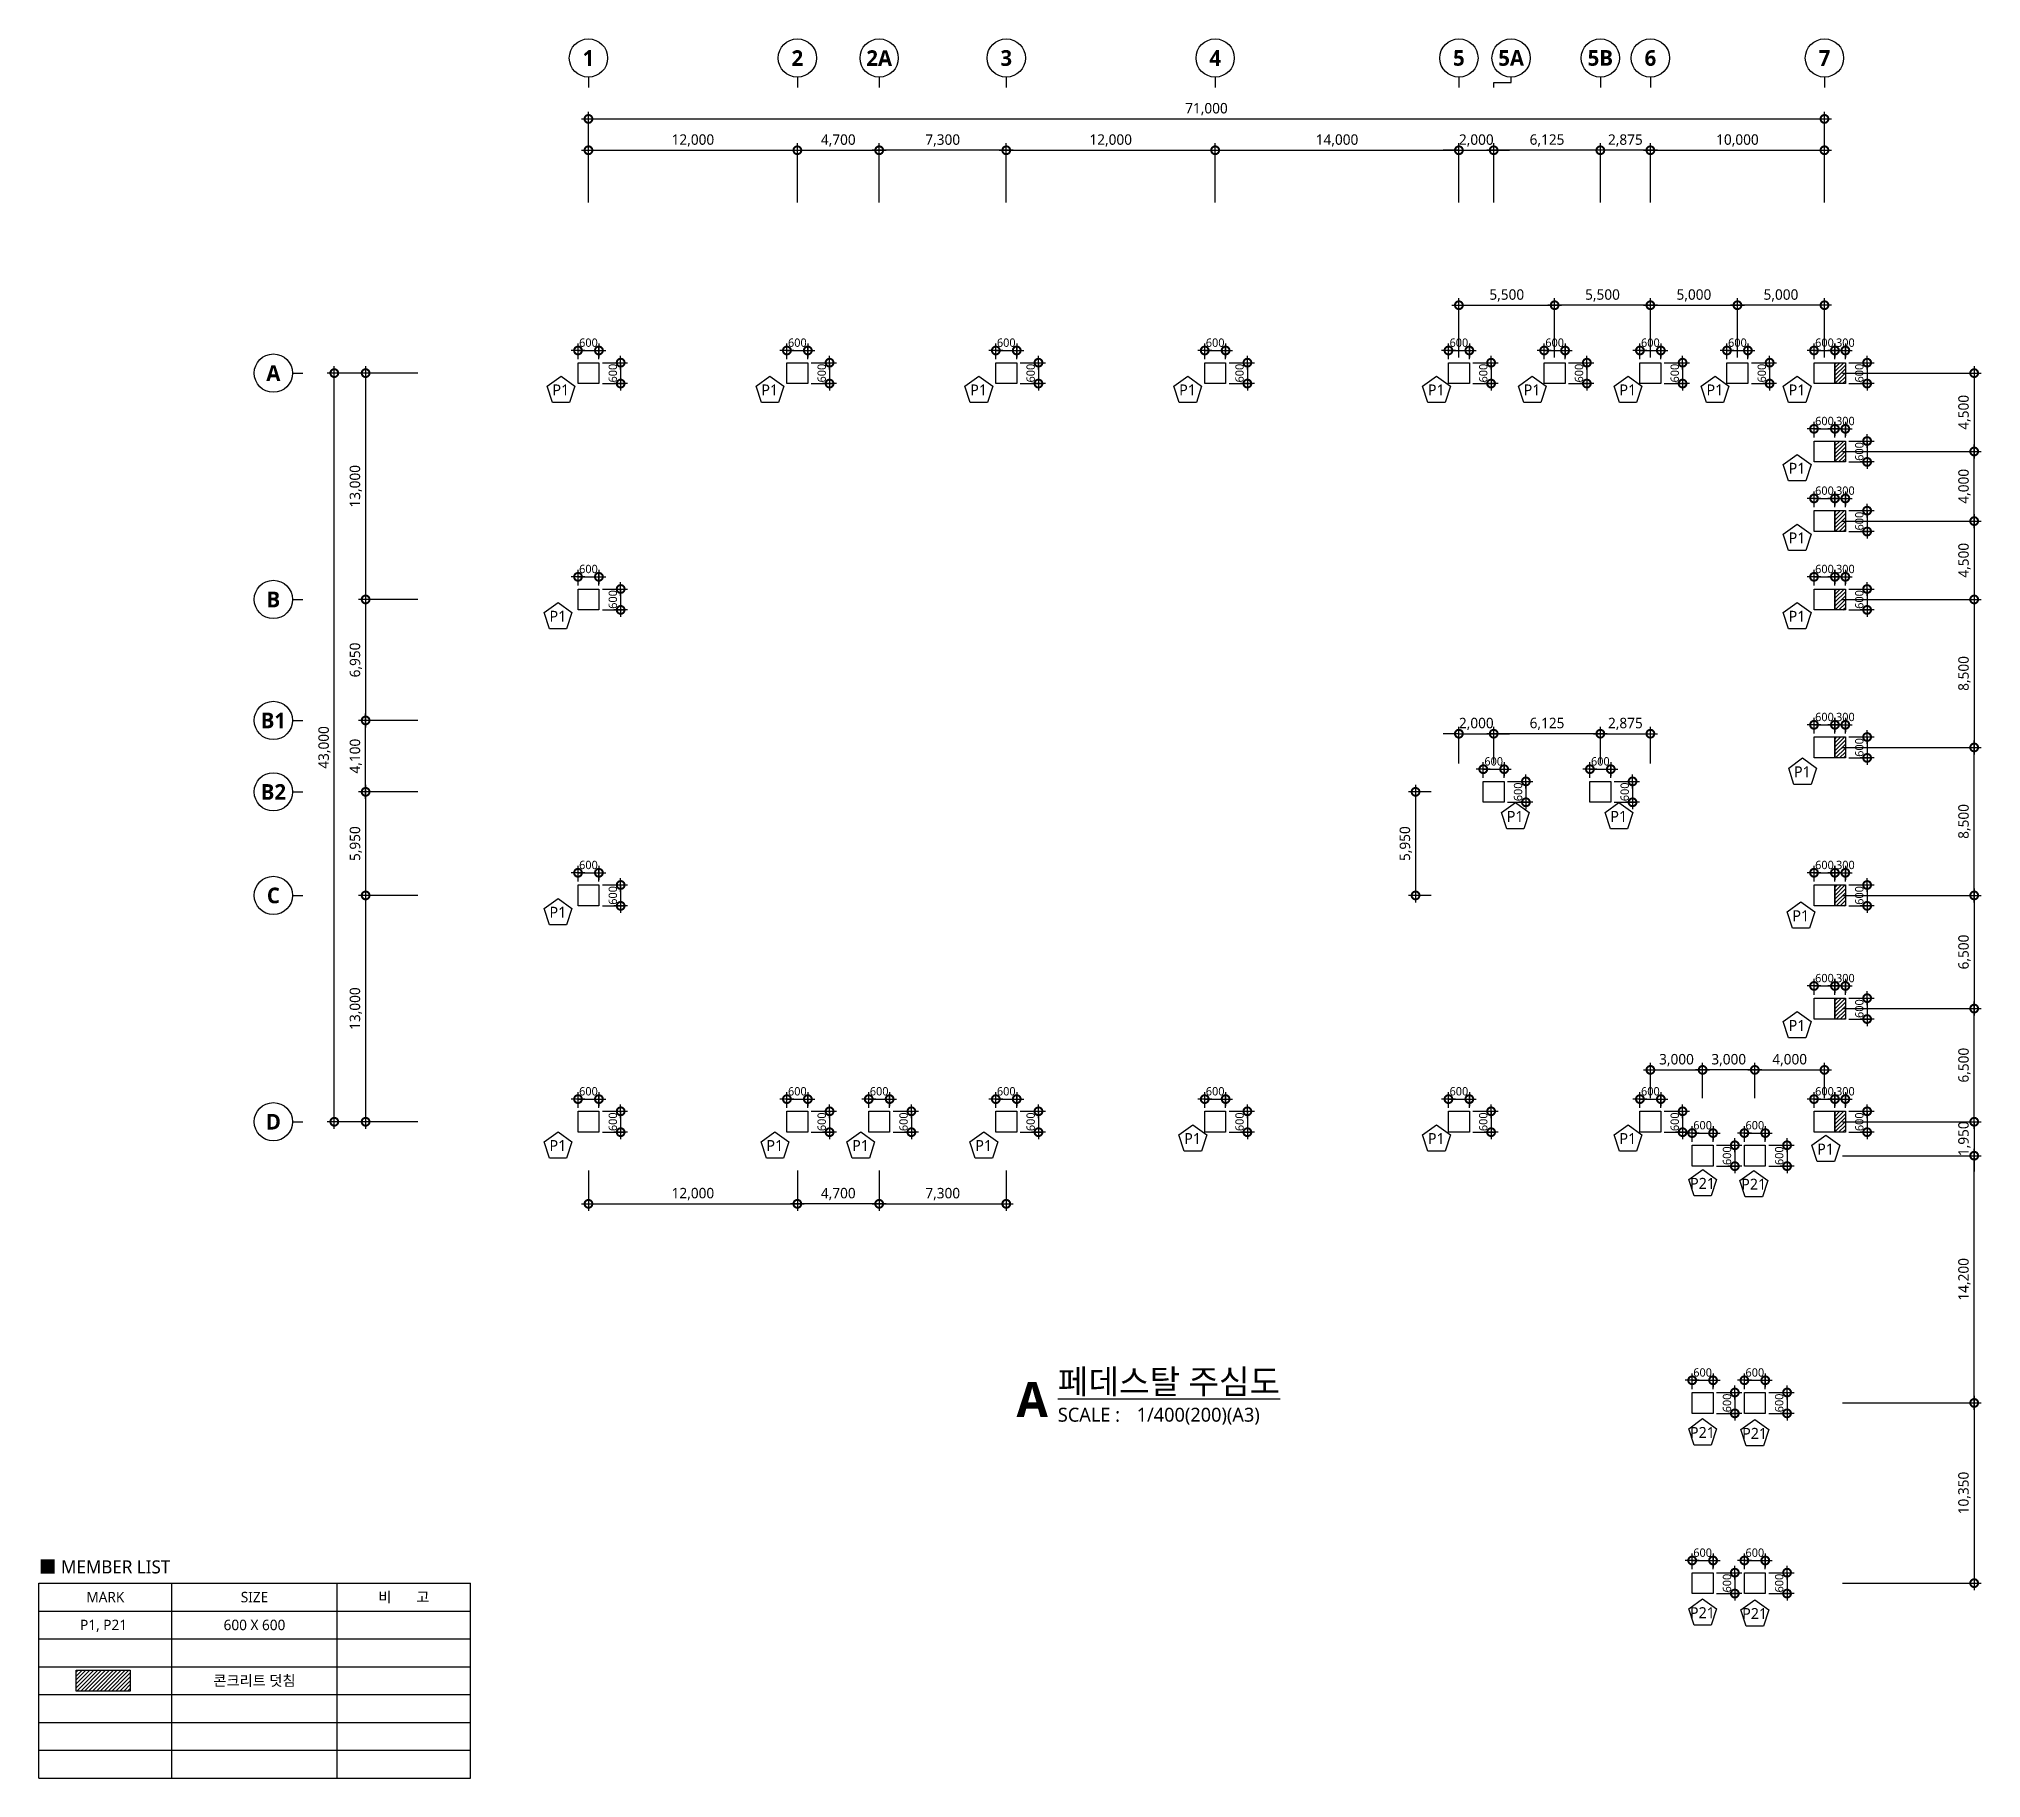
# Model space of a CAD drawing. Header units: millimetres. Extents: x 9929 to 330537, y 4940 to 105100.
# Drawn here: x 9929 to 121500, y 5199 to 105100 of the extents above; entities that cross this region are included whole.
import ezdxf
from ezdxf.enums import TextEntityAlignment as Align

# ---------------------------------------------------------------- set-up
doc = ezdxf.new("R2010")
doc.units = ezdxf.units.MM
doc.header["$LTSCALE"] = 150
doc.layers.get('DEFPOINTS').update_dxf_attribs({"color": 137})
for name, color, linetype in [('DIM', 7, 'Continuous'), ('DIM1', 7, 'Continuous'), ('S-COL', 2, 'Continuous'), ('SYM', 6, 'Continuous'), ('SYM-BUB', 3, 'Continuous'), ('TEXT', 3, 'Continuous'), ('Z-COLUMN', 3, 'Continuous'), ('콘크리트 덧침 구간', 255, 'Continuous')]:
    doc.layers.add(name, color=color, linetype=linetype)
doc.styles.add('맑은고딕', font='malgun.ttf')
doc.styles.add('맑은고딕B', font='malgunbd.ttf')
doc.styles.add('스타일1', font='malgun.ttf')
doc.styles.add('스타일2', font='malgunbd.ttf')
doc.dimstyles.new('CJA', dxfattribs={"dimscale": 200, "dimtxt": 3, "dimasz": 1, "dimexe": 2, "dimexo": 3, "dimgap": 1, "dimtad": 1, "dimdec": 0, "dimzin": 1, "dimdsep": 46, "dimlunit": 6, "dimtxsty": '스타일1', "dimblk": 'GAUN-DOT', "dimcen": -2, "dimdle": 2, "dimclrd": 256, "dimclre": 256, "dimclrt": 3, "dimadec": 0, "dimazin": 0, "dimtfac": 1, "dimtdec": 0, "dimtix": 1, "dimtmove": 2, "dimatfit": 3, "dimldrblk": 'DOTSMALL', "dimfxl": 1, "dimtolj": 1, "dimtzin": 1, "dimarcsym": 0})
doc.dimstyles.new('GAUN0.5', dxfattribs={"dimscale": 200, "dimtxt": 2.4, "dimasz": 1, "dimexe": 1, "dimexo": 1, "dimgap": 1, "dimtad": 1, "dimdec": 0, "dimlfac": 0.5, "dimzin": 1, "dimdsep": 46, "dimlunit": 6, "dimtxsty": '맑은고딕', "dimblk": 'GAUN-DOT', "dimcen": -2, "dimdle": 2, "dimclrd": 256, "dimclre": 256, "dimclrt": 4, "dimadec": 0, "dimazin": 0, "dimtfac": 1, "dimtdec": 0, "dimtix": 1, "dimtmove": 2, "dimatfit": 3, "dimldrblk": 'DOTSMALL', "dimfxl": 1, "dimtolj": 1, "dimtzin": 1, "dimarcsym": 0})
pattern_1 = [(45, (-41500, -85900), (-112.2532, 112.2532), [])]

msp = doc.modelspace()

# ---------------------------------------------------------------- texts
at = {"layer": 'SYM-BUB', "color": 3, "style": '맑은고딕B'}
msp.add_attdef('5A', text='X', height=900, dxfattribs=at).set_placement((94500, 104000), align=Align.MIDDLE)
at = {"layer": 'TEXT', "style": '스타일1'}
msp.add_text('■ MEMBER LIST', height=750, dxfattribs=at).set_placement((9925.2, 17334.6), align=Align.MIDDLE_LEFT)
for s, p in [('MARK', (13747.6, 15598.6)), ('SIZE', (22315.6, 15598.6)), ('비       고', (30896.7, 15598.6)), ('P1, P21 ', (13747.6, 13998.6)), ('600 X 600', (22315.6, 13998.6)), ('콘크리트 덧침', (22315.6, 10798.6))]:
    msp.add_text(s, height=600, dxfattribs=at).set_placement(p, align=Align.MIDDLE_CENTER)
at = {"layer": 'Z-COLUMN', "style": '스타일1'}
for s, p in [('P1', (39914, 84932.9, 0)), ('P1', (51914, 84932.9, 0)), ('P1', (63914, 84932.9, 0)), ('P1', (75914, 84932.9, 0)), ('P1', (90204, 84932.9, 0)), ('P1', (95704, 84932.9, 0)), ('P1', (101204, 84932.9, 0)), ('P1', (106204, 84932.9, 0)), ('P1', (110924, 84932.9, 0)), ('P1', (110924, 80432.9, 0)), ('P1', (110924, 76432.9, 0)), ('P1', (39744, 71932.9, 0)), ('P1', (110924, 71932.9, 0)), ('P1', (111231.4, 63000.2, 0)), ('P1', (94733.2, 60438, 0)), ('P1', (100683, 60438, 0)), ('P1', (39744, 54932.9, 0)), ('P1', (111138.9, 54731, 0)), ('P1', (110924, 48432.9, 0)), ('P1', (39744, 41532.9, 0)), ('P1', (52204, 41532.9, 0)), ('P1', (57130.9, 41532.9, 0)), ('P1', (64204, 41532.9, 0)), ('P1', (76204, 41932.9, 0)), ('P1', (90204, 41932.9, 0)), ('P1', (101204, 41932.9, 0)), ('P1', (112564, 41332.9, 0)), ('P21', (105496.4, 39362, 0)), ('P21', (108432.9, 39312, 0)), ('P21', (105489.3, 25051.7, -1998360)), ('P21', (108489.3, 25001.7, -1998360)), ('P21', (105489.3, 14701.7, -1998360)), ('P21', (108489.3, 14651.7, -1998360))]:
    msp.add_text(s, height=630, dxfattribs=at).set_placement(p, align=Align.MIDDLE_CENTER)

# ---------------------------------------------------------------- blocks, each defined once
blk = doc.blocks.new('_DotSmall')
at = {"color": 0, "linetype": 'ByBlock', "const_width": 0.5}
blk.add_lwpolyline([(-0.0625, 0, 1), (0.0625, 0, 1)], format="xyb", close=True, dxfattribs=at)
blk = doc.blocks.new('*D279')
at = {"layer": 'DEFPOINTS', "color": 0, "transparency": 16777216}
for p in [(112933, 85900), (112933, 81400), (121100, 81400)]:
    blk.add_point(p, dxfattribs=at)
at = {"layer": 'DIM', "color": 7, "lineweight": -2, "transparency": 16777216}
for p, q in [((121100, 86300), (121100, 81000)), ((113533, 85900), (121500, 85900)), ((113533, 81400), (121500, 81400))]:
    blk.add_line(p, q, dxfattribs=at)
at = {"layer": 'DIM', "color": 7, "lineweight": -2, "transparency": 16777216, "xscale": 900, "yscale": 900, "zscale": 900}
for p, rotation in [((121100, 85900), 90), ((121100, 81400), 270)]:
    blk.add_blockref('_DotSmall', p, dxfattribs=dict(at, rotation=rotation))
at = {"layer": 'DIM', "color": 3, "transparency": 16777216, "insert": (120540, 83650), "char_height": 600, "attachment_point": 5, "rotation": 90, "style": '스타일1'}
blk.add_mtext('\\A1;4,500', dxfattribs=at)
blk = doc.blocks.new('*D280')
at = {"layer": 'DEFPOINTS', "color": 0, "transparency": 16777216}
for p in [(112933, 81400), (121100, 81400), (112933, 77400)]:
    blk.add_point(p, dxfattribs=at)
at = {"layer": 'DIM', "color": 7, "lineweight": -2, "transparency": 16777216}
for p, q in [((121100, 77000), (121100, 81800)), ((113533, 81400), (121500, 81400)), ((113533, 77400), (121500, 77400))]:
    blk.add_line(p, q, dxfattribs=at)
at = {"layer": 'DIM', "color": 7, "lineweight": -2, "transparency": 16777216, "xscale": 900, "yscale": 900, "zscale": 900}
for p, rotation in [((121100, 81400), 90), ((121100, 77400), 270)]:
    blk.add_blockref('_DotSmall', p, dxfattribs=dict(at, rotation=rotation))
at = {"layer": 'DIM', "color": 3, "transparency": 16777216, "insert": (120540, 79400), "char_height": 600, "attachment_point": 5, "rotation": 90, "style": '스타일1'}
blk.add_mtext('\\A1;4,000', dxfattribs=at)
blk = doc.blocks.new('*D281')
at = {"layer": 'DEFPOINTS', "color": 0, "transparency": 16777216}
for p in [(112933, 77400), (112933, 72900), (121100, 72900)]:
    blk.add_point(p, dxfattribs=at)
at = {"layer": 'DIM', "color": 7, "lineweight": -2, "transparency": 16777216}
for p, q in [((113533, 77400), (121500, 77400)), ((121100, 77800), (121100, 72500)), ((113533, 72900), (121500, 72900))]:
    blk.add_line(p, q, dxfattribs=at)
at = {"layer": 'DIM', "color": 7, "lineweight": -2, "transparency": 16777216, "xscale": 900, "yscale": 900, "zscale": 900}
for p, rotation in [((121100, 77400), 90), ((121100, 72900), 270)]:
    blk.add_blockref('_DotSmall', p, dxfattribs=dict(at, rotation=rotation))
at = {"layer": 'DIM', "color": 3, "transparency": 16777216, "insert": (120540, 75150), "char_height": 600, "attachment_point": 5, "rotation": 90, "style": '스타일1'}
blk.add_mtext('\\A1;4,500', dxfattribs=at)
blk = doc.blocks.new('*D282')
at = {"layer": 'DEFPOINTS', "color": 0, "transparency": 16777216}
for p in [(112933, 64400), (121100, 64400), (112933, 55900)]:
    blk.add_point(p, dxfattribs=at)
at = {"layer": 'DIM', "color": 7, "lineweight": -2, "transparency": 16777216}
for p, q in [((121100, 55500), (121100, 64800)), ((113533, 64400), (121500, 64400)), ((113533, 55900), (121500, 55900))]:
    blk.add_line(p, q, dxfattribs=at)
at = {"layer": 'DIM', "color": 7, "lineweight": -2, "transparency": 16777216, "xscale": 900, "yscale": 900, "zscale": 900}
for p, rotation in [((121100, 64400), 90), ((121100, 55900), 270)]:
    blk.add_blockref('_DotSmall', p, dxfattribs=dict(at, rotation=rotation))
at = {"layer": 'DIM', "color": 3, "transparency": 16777216, "insert": (120540, 60150), "char_height": 600, "attachment_point": 5, "rotation": 90, "style": '스타일1'}
blk.add_mtext('\\A1;8,500', dxfattribs=at)
blk = doc.blocks.new('*D283')
at = {"layer": 'DEFPOINTS', "color": 0, "transparency": 16777216}
for p in [(112933, 55900), (112933, 49400), (121100, 49400)]:
    blk.add_point(p, dxfattribs=at)
at = {"layer": 'DIM', "color": 7, "lineweight": -2, "transparency": 16777216}
for p, q in [((113533, 55900), (121500, 55900)), ((121100, 56300), (121100, 49000)), ((113533, 49400), (121500, 49400))]:
    blk.add_line(p, q, dxfattribs=at)
at = {"layer": 'DIM', "color": 7, "lineweight": -2, "transparency": 16777216, "xscale": 900, "yscale": 900, "zscale": 900}
for p, rotation in [((121100, 55900), 90), ((121100, 49400), 270)]:
    blk.add_blockref('_DotSmall', p, dxfattribs=dict(at, rotation=rotation))
at = {"layer": 'DIM', "color": 3, "transparency": 16777216, "insert": (120540, 52650), "char_height": 600, "attachment_point": 5, "rotation": 90, "style": '스타일1'}
blk.add_mtext('\\A1;6,500', dxfattribs=at)
blk = doc.blocks.new('*D284')
at = {"layer": 'DEFPOINTS', "color": 0, "transparency": 16777216}
for p in [(112933, 49400), (121100, 49400), (112933, 42900)]:
    blk.add_point(p, dxfattribs=at)
at = {"layer": 'DIM', "color": 7, "lineweight": -2, "transparency": 16777216}
for p, q in [((113533, 49400), (121500, 49400)), ((121100, 42500), (121100, 49800)), ((113533, 42900), (121500, 42900))]:
    blk.add_line(p, q, dxfattribs=at)
at = {"layer": 'DIM', "color": 7, "lineweight": -2, "transparency": 16777216, "xscale": 900, "yscale": 900, "zscale": 900}
for p, rotation in [((121100, 49400), 90), ((121100, 42900), 270)]:
    blk.add_blockref('_DotSmall', p, dxfattribs=dict(at, rotation=rotation))
at = {"layer": 'DIM', "color": 3, "transparency": 16777216, "insert": (120540, 46150), "char_height": 600, "attachment_point": 5, "rotation": 90, "style": '스타일1'}
blk.add_mtext('\\A1;6,500', dxfattribs=at)
blk = doc.blocks.new('*D285')
at = {"layer": 'DEFPOINTS', "color": 0, "transparency": 16777216}
for p in [(112933, 72900), (112933, 64400), (121100, 64400)]:
    blk.add_point(p, dxfattribs=at)
at = {"layer": 'DIM', "color": 7, "lineweight": -2, "transparency": 16777216}
for p, q in [((113533, 72900), (121500, 72900)), ((121100, 73300), (121100, 64000)), ((113533, 64400), (121500, 64400))]:
    blk.add_line(p, q, dxfattribs=at)
at = {"layer": 'DIM', "color": 7, "lineweight": -2, "transparency": 16777216, "xscale": 900, "yscale": 900, "zscale": 900}
for p, rotation in [((121100, 72900), 90), ((121100, 64400), 270)]:
    blk.add_blockref('_DotSmall', p, dxfattribs=dict(at, rotation=rotation))
at = {"layer": 'DIM', "color": 3, "transparency": 16777216, "insert": (120540, 68650), "char_height": 600, "attachment_point": 5, "rotation": 90, "style": '스타일1'}
blk.add_mtext('\\A1;8,500', dxfattribs=at)
blk = doc.blocks.new('*D286')
at = {"layer": 'DEFPOINTS', "color": 0, "transparency": 16777216}
for p in [(112933, 42900), (112933, 40950), (121100, 40950)]:
    blk.add_point(p, dxfattribs=at)
at = {"layer": 'DIM', "color": 7, "lineweight": -2, "transparency": 16777216}
for p, q in [((121100, 42900), (121100, 43800)), ((113533, 42900), (121500, 42900)), ((121100, 42900), (121100, 40950)), ((113533, 40950), (121500, 40950)), ((121100, 40950), (121100, 40050))]:
    blk.add_line(p, q, dxfattribs=at)
at = {"layer": 'DIM', "color": 7, "lineweight": -2, "transparency": 16777216, "xscale": 900, "yscale": 900, "zscale": 900}
for p, rotation in [((121100, 42900), 270), ((121100, 40950), 90)]:
    blk.add_blockref('_DotSmall', p, dxfattribs=dict(at, rotation=rotation))
at = {"layer": 'DIM', "color": 3, "transparency": 16777216, "insert": (120538, 41925), "char_height": 600, "attachment_point": 5, "rotation": 90, "style": '스타일1'}
blk.add_mtext('\\A1;1,950', dxfattribs=at)
blk = doc.blocks.new('*D287')
at = {"layer": 'DEFPOINTS', "color": 0, "transparency": 16777216}
for p in [(112933, 40950), (121100, 40950), (112933, 26750)]:
    blk.add_point(p, dxfattribs=at)
at = {"layer": 'DIM', "color": 7, "lineweight": -2, "transparency": 16777216}
for p, q in [((121100, 26350), (121100, 41350)), ((113533, 40950), (121500, 40950)), ((113533, 26750), (121500, 26750))]:
    blk.add_line(p, q, dxfattribs=at)
at = {"layer": 'DIM', "color": 7, "lineweight": -2, "transparency": 16777216, "xscale": 900, "yscale": 900, "zscale": 900}
for p, rotation in [((121100, 40950), 90), ((121100, 26750), 270)]:
    blk.add_blockref('_DotSmall', p, dxfattribs=dict(at, rotation=rotation))
at = {"layer": 'DIM', "color": 3, "transparency": 16777216, "insert": (120538, 33850), "char_height": 600, "attachment_point": 5, "rotation": 90, "style": '스타일1'}
blk.add_mtext('\\A1;14,200', dxfattribs=at)
blk = doc.blocks.new('*D288')
at = {"layer": 'DEFPOINTS', "color": 0, "transparency": 16777216}
for p in [(112933, 26750), (112933, 16400), (121100, 16400)]:
    blk.add_point(p, dxfattribs=at)
at = {"layer": 'DIM', "color": 7, "lineweight": -2, "transparency": 16777216}
for p, q in [((121100, 27150), (121100, 16000)), ((113533, 26750), (121500, 26750)), ((113533, 16400), (121500, 16400))]:
    blk.add_line(p, q, dxfattribs=at)
at = {"layer": 'DIM', "color": 7, "lineweight": -2, "transparency": 16777216, "xscale": 900, "yscale": 900, "zscale": 900}
for p, rotation in [((121100, 26750), 90), ((121100, 16400), 270)]:
    blk.add_blockref('_DotSmall', p, dxfattribs=dict(at, rotation=rotation))
at = {"layer": 'DIM', "color": 3, "transparency": 16777216, "insert": (120538, 21575), "char_height": 600, "attachment_point": 5, "rotation": 90, "style": '스타일1'}
blk.add_mtext('\\A1;10,350', dxfattribs=at)
blk = doc.blocks.new('*D289')
at = {"layer": 'DEFPOINTS', "color": 0, "transparency": 16777216}
for p in [(112500, 45879), (108500, 43659), (112500, 43659)]:
    blk.add_point(p, dxfattribs=at)
at = {"layer": 'DIM', "color": 7, "lineweight": -2, "transparency": 16777216}
for p, q in [((108100, 45879), (112900, 45879)), ((108500, 44259), (108500, 46279)), ((112500, 44259), (112500, 46279))]:
    blk.add_line(p, q, dxfattribs=at)
at = {"layer": 'DIM', "color": 7, "lineweight": -2, "transparency": 16777216, "xscale": 900, "yscale": 900, "zscale": 900, "rotation": 180}
blk.add_blockref('_DotSmall', (108500, 45879), dxfattribs=at)
at = {"layer": 'DIM', "color": 7, "lineweight": -2, "transparency": 16777216, "xscale": 900, "yscale": 900, "zscale": 900}
blk.add_blockref('_DotSmall', (112500, 45879), dxfattribs=at)
at = {"layer": 'DIM', "color": 3, "transparency": 16777216, "insert": (110500, 46439), "char_height": 600, "attachment_point": 5, "style": '스타일1'}
blk.add_mtext('\\A1;4,000', dxfattribs=at)
blk = doc.blocks.new('*D290')
at = {"layer": 'DEFPOINTS', "color": 0, "transparency": 16777216}
for p in [(105500, 45879), (105500, 43659), (108500, 43659)]:
    blk.add_point(p, dxfattribs=at)
at = {"layer": 'DIM', "color": 7, "lineweight": -2, "transparency": 16777216}
for p, q in [((108900, 45879), (105100, 45879)), ((105500, 44259), (105500, 46279)), ((108500, 44259), (108500, 46279))]:
    blk.add_line(p, q, dxfattribs=at)
at = {"layer": 'DIM', "color": 7, "lineweight": -2, "transparency": 16777216, "xscale": 900, "yscale": 900, "zscale": 900, "rotation": 180}
blk.add_blockref('_DotSmall', (105500, 45879), dxfattribs=at)
at = {"layer": 'DIM', "color": 7, "lineweight": -2, "transparency": 16777216, "xscale": 900, "yscale": 900, "zscale": 900}
blk.add_blockref('_DotSmall', (108500, 45879), dxfattribs=at)
at = {"layer": 'DIM', "color": 3, "transparency": 16777216, "insert": (107000, 46439), "char_height": 600, "attachment_point": 5, "style": '스타일1'}
blk.add_mtext('\\A1;3,000', dxfattribs=at)
blk = doc.blocks.new('*D291')
at = {"layer": 'DEFPOINTS', "color": 0, "transparency": 16777216}
for p in [(105500, 45879), (102500, 43659), (105500, 43659)]:
    blk.add_point(p, dxfattribs=at)
at = {"layer": 'DIM', "color": 7, "lineweight": -2, "transparency": 16777216}
for p, q in [((102100, 45879), (105900, 45879)), ((102500, 44259), (102500, 46279)), ((105500, 44259), (105500, 46279))]:
    blk.add_line(p, q, dxfattribs=at)
at = {"layer": 'DIM', "color": 7, "lineweight": -2, "transparency": 16777216, "xscale": 900, "yscale": 900, "zscale": 900, "rotation": 180}
blk.add_blockref('_DotSmall', (102500, 45879), dxfattribs=at)
at = {"layer": 'DIM', "color": 7, "lineweight": -2, "transparency": 16777216, "xscale": 900, "yscale": 900, "zscale": 900}
blk.add_blockref('_DotSmall', (105500, 45879), dxfattribs=at)
at = {"layer": 'DIM', "color": 3, "transparency": 16777216, "insert": (104000, 46439), "char_height": 600, "attachment_point": 5, "style": '스타일1'}
blk.add_mtext('\\A1;3,000', dxfattribs=at)
blk = doc.blocks.new('*D292')
at = {"layer": 'DEFPOINTS', "color": 0, "transparency": 16777216}
for p in [(102500, 65188), (99625, 62883), (102500, 62883)]:
    blk.add_point(p, dxfattribs=at)
at = {"layer": 'DIM', "color": 7, "lineweight": -2, "transparency": 16777216}
for p, q in [((99225, 65188), (102900, 65188)), ((99625, 63483), (99625, 65588)), ((102500, 63483), (102500, 65588))]:
    blk.add_line(p, q, dxfattribs=at)
at = {"layer": 'DIM', "color": 7, "lineweight": -2, "transparency": 16777216, "xscale": 900, "yscale": 900, "zscale": 900, "rotation": 180}
blk.add_blockref('_DotSmall', (99625, 65188), dxfattribs=at)
at = {"layer": 'DIM', "color": 7, "lineweight": -2, "transparency": 16777216, "xscale": 900, "yscale": 900, "zscale": 900}
blk.add_blockref('_DotSmall', (102500, 65188), dxfattribs=at)
at = {"layer": 'DIM', "color": 3, "transparency": 16777216, "insert": (101063, 65748), "char_height": 600, "attachment_point": 5, "style": '스타일1'}
blk.add_mtext('\\A1;2,875', dxfattribs=at)
blk = doc.blocks.new('*D293')
at = {"layer": 'DEFPOINTS', "color": 0, "transparency": 16777216}
for p in [(93500, 65188), (93500, 62883), (99625, 62883)]:
    blk.add_point(p, dxfattribs=at)
at = {"layer": 'DIM', "color": 7, "lineweight": -2, "transparency": 16777216}
for p, q in [((100025, 65188), (93100, 65188)), ((93500, 63483), (93500, 65588)), ((99625, 63483), (99625, 65588))]:
    blk.add_line(p, q, dxfattribs=at)
at = {"layer": 'DIM', "color": 7, "lineweight": -2, "transparency": 16777216, "xscale": 900, "yscale": 900, "zscale": 900, "rotation": 180}
blk.add_blockref('_DotSmall', (93500, 65188), dxfattribs=at)
at = {"layer": 'DIM', "color": 7, "lineweight": -2, "transparency": 16777216, "xscale": 900, "yscale": 900, "zscale": 900}
blk.add_blockref('_DotSmall', (99625, 65188), dxfattribs=at)
at = {"layer": 'DIM', "color": 3, "transparency": 16777216, "insert": (96563, 65750), "char_height": 600, "attachment_point": 5, "style": '스타일1'}
blk.add_mtext('\\A1;6,125', dxfattribs=at)
blk = doc.blocks.new('*D294')
at = {"layer": 'DEFPOINTS', "color": 0, "transparency": 16777216}
for p in [(90500, 61850), (89011, 55900), (90500, 55900)]:
    blk.add_point(p, dxfattribs=at)
at = {"layer": 'DIM', "color": 7, "lineweight": -2, "transparency": 16777216}
for p, q in [((89900, 61850), (88611, 61850)), ((89011, 62250), (89011, 55500)), ((89900, 55900), (88611, 55900))]:
    blk.add_line(p, q, dxfattribs=at)
at = {"layer": 'DIM', "color": 7, "lineweight": -2, "transparency": 16777216, "xscale": 900, "yscale": 900, "zscale": 900}
for p, rotation in [((89011, 61850), 90), ((89011, 55900), 270)]:
    blk.add_blockref('_DotSmall', p, dxfattribs=dict(at, rotation=rotation))
at = {"layer": 'DIM', "color": 3, "transparency": 16777216, "insert": (88451, 58875), "char_height": 600, "attachment_point": 5, "rotation": 90, "style": '스타일1'}
blk.add_mtext('\\A1;5,950', dxfattribs=at)
blk = doc.blocks.new('*D295')
at = {"layer": 'DEFPOINTS', "color": 0, "transparency": 16777216}
for p in [(41500, 40710), (53500, 40710), (53500, 38186)]:
    blk.add_point(p, dxfattribs=at)
at = {"layer": 'DIM', "color": 7, "lineweight": -2, "transparency": 16777216}
for p, q in [((41500, 40110), (41500, 37786)), ((53500, 40110), (53500, 37786)), ((41100, 38186), (53900, 38186))]:
    blk.add_line(p, q, dxfattribs=at)
at = {"layer": 'DIM', "color": 7, "lineweight": -2, "transparency": 16777216, "xscale": 900, "yscale": 900, "zscale": 900, "rotation": 180}
blk.add_blockref('_DotSmall', (41500, 38186), dxfattribs=at)
at = {"layer": 'DIM', "color": 7, "lineweight": -2, "transparency": 16777216, "xscale": 900, "yscale": 900, "zscale": 900}
blk.add_blockref('_DotSmall', (53500, 38186), dxfattribs=at)
at = {"layer": 'DIM', "color": 3, "transparency": 16777216, "insert": (47500, 38748), "char_height": 600, "attachment_point": 5, "style": '스타일1'}
blk.add_mtext('\\A1;12,000', dxfattribs=at)
blk = doc.blocks.new('*D296')
at = {"layer": 'DEFPOINTS', "color": 0, "transparency": 16777216}
for p in [(53500, 40710), (58200, 40710), (53500, 38186)]:
    blk.add_point(p, dxfattribs=at)
at = {"layer": 'DIM', "color": 7, "lineweight": -2, "transparency": 16777216}
for p, q in [((53500, 40110), (53500, 37786)), ((58200, 40110), (58200, 37786)), ((58600, 38186), (53100, 38186))]:
    blk.add_line(p, q, dxfattribs=at)
at = {"layer": 'DIM', "color": 7, "lineweight": -2, "transparency": 16777216, "xscale": 900, "yscale": 900, "zscale": 900, "rotation": 180}
blk.add_blockref('_DotSmall', (53500, 38186), dxfattribs=at)
at = {"layer": 'DIM', "color": 7, "lineweight": -2, "transparency": 16777216, "xscale": 900, "yscale": 900, "zscale": 900}
blk.add_blockref('_DotSmall', (58200, 38186), dxfattribs=at)
at = {"layer": 'DIM', "color": 3, "transparency": 16777216, "insert": (55850, 38746), "char_height": 600, "attachment_point": 5, "style": '스타일1'}
blk.add_mtext('\\A1;4,700', dxfattribs=at)
blk = doc.blocks.new('*D297')
at = {"layer": 'DEFPOINTS', "color": 0, "transparency": 16777216}
for p in [(58200, 40710), (65500, 40710), (65500, 38186)]:
    blk.add_point(p, dxfattribs=at)
at = {"layer": 'DIM', "color": 7, "lineweight": -2, "transparency": 16777216}
for p, q in [((58200, 40110), (58200, 37786)), ((65500, 40110), (65500, 37786)), ((57800, 38186), (65900, 38186))]:
    blk.add_line(p, q, dxfattribs=at)
at = {"layer": 'DIM', "color": 7, "lineweight": -2, "transparency": 16777216, "xscale": 900, "yscale": 900, "zscale": 900, "rotation": 180}
blk.add_blockref('_DotSmall', (58200, 38186), dxfattribs=at)
at = {"layer": 'DIM', "color": 7, "lineweight": -2, "transparency": 16777216, "xscale": 900, "yscale": 900, "zscale": 900}
blk.add_blockref('_DotSmall', (65500, 38186), dxfattribs=at)
at = {"layer": 'DIM', "color": 3, "transparency": 16777216, "insert": (61850, 38746), "char_height": 600, "attachment_point": 5, "style": '스타일1'}
blk.add_mtext('\\A1;7,300', dxfattribs=at)
blk = doc.blocks.new('dwgtitle')
at = {"layer": 'SYM', "color": 3, "style": '스타일1'}
blk.add_text('SCALE :', height=4, dxfattribs=at).set_placement((12.25, -1.4))
for tag, p, height in [('%%UTITLE', (12.25, 6.59), 7), ('1/100', (34.89, -1.4), 4)]:
    blk.add_attdef(tag, p, '', height=height, dxfattribs=at)
at = {"layer": 'SYM', "color": 6, "style": '스타일2'}
blk.add_attdef('A', text='', height=10, dxfattribs=at).set_placement((4.89, 5), align=Align.MIDDLE)
blk = doc.blocks.new('*D298')
at = {"layer": 'DEFPOINTS', "color": 0, "transparency": 16777216}
for p in [(97000, 89800), (91500, 86200), (97000, 86200)]:
    blk.add_point(p, dxfattribs=at)
at = {"layer": 'DIM', "color": 7, "lineweight": -2, "transparency": 16777216}
for p, q in [((91100, 89800), (97400, 89800)), ((91500, 86800), (91500, 90200)), ((97000, 86800), (97000, 90200))]:
    blk.add_line(p, q, dxfattribs=at)
at = {"layer": 'DIM', "color": 7, "lineweight": -2, "transparency": 16777216, "xscale": 900, "yscale": 900, "zscale": 900, "rotation": 180}
blk.add_blockref('_DotSmall', (91500, 89800), dxfattribs=at)
at = {"layer": 'DIM', "color": 7, "lineweight": -2, "transparency": 16777216, "xscale": 900, "yscale": 900, "zscale": 900}
blk.add_blockref('_DotSmall', (97000, 89800), dxfattribs=at)
at = {"layer": 'DIM', "color": 3, "transparency": 16777216, "insert": (94250, 90360), "char_height": 600, "attachment_point": 5, "style": '스타일1'}
blk.add_mtext('\\A1;5,500', dxfattribs=at)
blk = doc.blocks.new('*D299')
at = {"layer": 'DEFPOINTS', "color": 0, "transparency": 16777216}
for p in [(97000, 89800), (97000, 86200), (102500, 86200)]:
    blk.add_point(p, dxfattribs=at)
at = {"layer": 'DIM', "color": 7, "lineweight": -2, "transparency": 16777216}
for p, q in [((102900, 89800), (96600, 89800)), ((97000, 86800), (97000, 90200)), ((102500, 86800), (102500, 90200))]:
    blk.add_line(p, q, dxfattribs=at)
at = {"layer": 'DIM', "color": 7, "lineweight": -2, "transparency": 16777216, "xscale": 900, "yscale": 900, "zscale": 900, "rotation": 180}
blk.add_blockref('_DotSmall', (97000, 89800), dxfattribs=at)
at = {"layer": 'DIM', "color": 7, "lineweight": -2, "transparency": 16777216, "xscale": 900, "yscale": 900, "zscale": 900}
blk.add_blockref('_DotSmall', (102500, 89800), dxfattribs=at)
at = {"layer": 'DIM', "color": 3, "transparency": 16777216, "insert": (99750, 90360), "char_height": 600, "attachment_point": 5, "style": '스타일1'}
blk.add_mtext('\\A1;5,500', dxfattribs=at)
blk = doc.blocks.new('*D300')
at = {"layer": 'DEFPOINTS', "color": 0, "transparency": 16777216}
for p in [(107500, 89800), (107500, 86200), (112500, 86200)]:
    blk.add_point(p, dxfattribs=at)
at = {"layer": 'DIM', "color": 7, "lineweight": -2, "transparency": 16777216}
for p, q in [((112900, 89800), (107100, 89800)), ((107500, 86800), (107500, 90200)), ((112500, 86800), (112500, 90200))]:
    blk.add_line(p, q, dxfattribs=at)
at = {"layer": 'DIM', "color": 7, "lineweight": -2, "transparency": 16777216, "xscale": 900, "yscale": 900, "zscale": 900, "rotation": 180}
blk.add_blockref('_DotSmall', (107500, 89800), dxfattribs=at)
at = {"layer": 'DIM', "color": 7, "lineweight": -2, "transparency": 16777216, "xscale": 900, "yscale": 900, "zscale": 900}
blk.add_blockref('_DotSmall', (112500, 89800), dxfattribs=at)
at = {"layer": 'DIM', "color": 3, "transparency": 16777216, "insert": (110000, 90360), "char_height": 600, "attachment_point": 5, "style": '스타일1'}
blk.add_mtext('\\A1;5,000', dxfattribs=at)
blk = doc.blocks.new('*D301')
at = {"layer": 'DEFPOINTS', "color": 0, "transparency": 16777216}
for p in [(107500, 89800), (102500, 86200), (107500, 86200)]:
    blk.add_point(p, dxfattribs=at)
at = {"layer": 'DIM', "color": 7, "lineweight": -2, "transparency": 16777216}
for p, q in [((102100, 89800), (107900, 89800)), ((102500, 86800), (102500, 90200)), ((107500, 86800), (107500, 90200))]:
    blk.add_line(p, q, dxfattribs=at)
at = {"layer": 'DIM', "color": 7, "lineweight": -2, "transparency": 16777216, "xscale": 900, "yscale": 900, "zscale": 900, "rotation": 180}
blk.add_blockref('_DotSmall', (102500, 89800), dxfattribs=at)
at = {"layer": 'DIM', "color": 7, "lineweight": -2, "transparency": 16777216, "xscale": 900, "yscale": 900, "zscale": 900}
blk.add_blockref('_DotSmall', (107500, 89800), dxfattribs=at)
at = {"layer": 'DIM', "color": 3, "transparency": 16777216, "insert": (105000, 90360), "char_height": 600, "attachment_point": 5, "style": '스타일1'}
blk.add_mtext('\\A1;5,000', dxfattribs=at)
blk = doc.blocks.new('GAUN-DOT')
at = {"linetype": 'ByBlock'}
for p, q in [((2, 0), (-2, 0)), ((0, -2), (0, 2))]:
    blk.add_line(p, q, dxfattribs=at)
at = {"const_width": 2.25}
blk.add_lwpolyline([(0, 0.28125, 1), (0, -0.28125, 1)], format="xyb", close=True, dxfattribs=at)
blk = doc.blocks.new('*D302')
at = {"layer": 'DEFPOINTS', "color": 0, "transparency": 16777216}
for p in [(42100, 87200), (40900, 86500), (42100, 86500)]:
    blk.add_point(p, dxfattribs=at)
at = {"layer": 'DIM1', "lineweight": -2, "transparency": 16777216}
for p, q in [((40700, 87200), (40500, 87200)), ((40900, 86700), (40900, 87400)), ((40900, 87200), (42100, 87200)), ((42100, 86700), (42100, 87400)), ((42300, 87200), (42500, 87200))]:
    blk.add_line(p, q, dxfattribs=at)
at = {"layer": 'DIM1', "lineweight": -2, "transparency": 16777216, "xscale": 200, "yscale": 200, "zscale": 200}
blk.add_blockref('GAUN-DOT', (40900, 87200), dxfattribs=at)
at = {"layer": 'DIM1', "lineweight": -2, "transparency": 16777216, "xscale": 200, "yscale": 200, "zscale": 200, "rotation": 180}
blk.add_blockref('GAUN-DOT', (42100, 87200), dxfattribs=at)
at = {"layer": 'DIM1', "color": 4, "transparency": 16777216, "insert": (41500, 87648), "char_height": 480, "attachment_point": 5, "style": '맑은고딕'}
blk.add_mtext('\\A1;600', dxfattribs=at)
blk = doc.blocks.new('*D303')
at = {"layer": 'DEFPOINTS', "color": 0, "transparency": 16777216}
for p in [(42100, 86500), (42100, 85300), (43350, 85300)]:
    blk.add_point(p, dxfattribs=at)
at = {"layer": 'DIM1', "lineweight": -2, "transparency": 16777216}
for p, q in [((42300, 86500), (43550, 86500)), ((43350, 86700), (43350, 86900)), ((43350, 86500), (43350, 85300)), ((42300, 85300), (43550, 85300)), ((43350, 85100), (43350, 84900))]:
    blk.add_line(p, q, dxfattribs=at)
at = {"layer": 'DIM1', "lineweight": -2, "transparency": 16777216, "xscale": 200, "yscale": 200, "zscale": 200}
for p, rotation in [((43350, 86500), 270), ((43350, 85300), 90)]:
    blk.add_blockref('GAUN-DOT', p, dxfattribs=dict(at, rotation=rotation))
at = {"layer": 'DIM1', "color": 4, "transparency": 16777216, "insert": (42902, 85900), "char_height": 480, "attachment_point": 5, "rotation": 90, "style": '맑은고딕'}
blk.add_mtext('\\A1;600', dxfattribs=at)
blk = doc.blocks.new('PD-H')
at = {"layer": '콘크리트 덧침 구간'}
h = blk.add_hatch(dxfattribs=at)
h.set_pattern_fill('ANSI31', color=9, scale=50)
h.set_pattern_definition(pattern_1)
h.paths.add_polyline_path([(71600, 600), (72200, 600), (72200, -600), (71600, -600)])
h = blk.add_hatch(dxfattribs=at)
h.set_pattern_fill('ANSI31', color=9, scale=50)
h.set_pattern_definition(pattern_1)
h.paths.add_polyline_path([(71600, -3900), (72200, -3900), (72200, -5100), (71600, -5100)])
h = blk.add_hatch(dxfattribs=at)
h.set_pattern_fill('ANSI31', color=9, scale=50)
h.set_pattern_definition(pattern_1)
h.paths.add_polyline_path([(71600, -7900), (72200, -7900), (72200, -9100), (71600, -9100)])
h = blk.add_hatch(dxfattribs=at)
h.set_pattern_fill('ANSI31', color=9, scale=50)
h.set_pattern_definition(pattern_1)
h.paths.add_polyline_path([(71600, -12400), (72200, -12400), (72200, -13600), (71600, -13600)])
h = blk.add_hatch(dxfattribs=at)
h.set_pattern_fill('ANSI31', color=9, scale=50)
h.set_pattern_definition(pattern_1)
h.paths.add_polyline_path([(71600, -20900), (72200, -20900), (72200, -22100), (71600, -22100)])
h = blk.add_hatch(dxfattribs=at)
h.set_pattern_fill('ANSI31', color=9, scale=50)
h.set_pattern_definition(pattern_1)
h.paths.add_polyline_path([(71600, -29400), (72200, -29400), (72200, -30600), (71600, -30600)])
h = blk.add_hatch(dxfattribs=at)
h.set_pattern_fill('ANSI31', color=9, scale=50)
h.set_pattern_definition(pattern_1)
h.paths.add_polyline_path([(71600, -35900), (72200, -35900), (72200, -37100), (71600, -37100)])
h = blk.add_hatch(dxfattribs=at)
h.set_pattern_fill('ANSI31', color=9, scale=50)
h.set_pattern_definition([(45, (-41500, -128900), (-112.2532, 112.2532), [])])
h.paths.add_polyline_path([(71600, -42400), (72200, -42400), (72200, -43600), (71600, -43600)])
at = {"layer": 'S-COL'}
for points in [[(-600, 600), (600, 600), (600, -600), (-600, -600)], [(11400, 600), (12600, 600), (12600, -600), (11400, -600)], [(23400, 600), (24600, 600), (24600, -600), (23400, -600)], [(35400, 600), (36600, 600), (36600, -600), (35400, -600)], [(49400, 600), (50600, 600), (50600, -600), (49400, -600)], [(54900, 600), (56100, 600), (56100, -600), (54900, -600)], [(60400, 600), (61600, 600), (61600, -600), (60400, -600)], [(65400, 600), (66600, 600), (66600, -600), (65400, -600)], [(70400, 600), (71600, 600), (71600, -600), (70400, -600)], [(71600, 600), (72200, 600), (72200, -600), (71600, -600)], [(70400, -3900), (71600, -3900), (71600, -5100), (70400, -5100)], [(71600, -3900), (72200, -3900), (72200, -5100), (71600, -5100)], [(70400, -7900), (71600, -7900), (71600, -9100), (70400, -9100)], [(71600, -7900), (72200, -7900), (72200, -9100), (71600, -9100)], [(-600, -12400), (600, -12400), (600, -13600), (-600, -13600)], [(70400, -12400), (71600, -12400), (71600, -13600), (70400, -13600)], [(71600, -12400), (72200, -12400), (72200, -13600), (71600, -13600)], [(70400, -20900), (71600, -20900), (71600, -22100), (70400, -22100)], [(71600, -20900), (72200, -20900), (72200, -22100), (71600, -22100)], [(-600, -29400), (600, -29400), (600, -30600), (-600, -30600)], [(70400, -29400), (71600, -29400), (71600, -30600), (70400, -30600)], [(71600, -29400), (72200, -29400), (72200, -30600), (71600, -30600)], [(70400, -35900), (71600, -35900), (71600, -37100), (70400, -37100)], [(71600, -35900), (72200, -35900), (72200, -37100), (71600, -37100)], [(-600, -42400), (600, -42400), (600, -43600), (-600, -43600)], [(11400, -42400), (12600, -42400), (12600, -43600), (11400, -43600)], [(16100, -42400), (17300, -42400), (17300, -43600), (16100, -43600)], [(23400, -42400), (24600, -42400), (24600, -43600), (23400, -43600)], [(35400, -42400), (36600, -42400), (36600, -43600), (35400, -43600)], [(49400, -42400), (50600, -42400), (50600, -43600), (49400, -43600)], [(60400, -42400), (61600, -42400), (61600, -43600), (60400, -43600)], [(70400, -42400), (71600, -42400), (71600, -43600), (70400, -43600)], [(71600, -42400), (72200, -42400), (72200, -43600), (71600, -43600)], [(63400, -44350), (64600, -44350), (64600, -45550), (63400, -45550)], [(66400, -44350), (67600, -44350), (67600, -45550), (66400, -45550)], [(63400, -58550), (64600, -58550), (64600, -59750), (63400, -59750)], [(66400, -58550), (67600, -58550), (67600, -59750), (66400, -59750)], [(63400, -68900), (64600, -68900), (64600, -70100), (63400, -70100)], [(66400, -68900), (67600, -68900), (67600, -70100), (66400, -70100)]]:
    blk.add_lwpolyline(points, close=True, dxfattribs=at)
blk = doc.blocks.new('*D304')
at = {"layer": 'DEFPOINTS', "color": 0, "transparency": 16777216}
for p in [(54100, 87200), (52900, 86500), (54100, 86500)]:
    blk.add_point(p, dxfattribs=at)
at = {"layer": 'DIM1', "lineweight": -2, "transparency": 16777216}
for p, q in [((52700, 87200), (52500, 87200)), ((52900, 86700), (52900, 87400)), ((52900, 87200), (54100, 87200)), ((54100, 86700), (54100, 87400)), ((54300, 87200), (54500, 87200))]:
    blk.add_line(p, q, dxfattribs=at)
at = {"layer": 'DIM1', "lineweight": -2, "transparency": 16777216, "xscale": 200, "yscale": 200, "zscale": 200}
blk.add_blockref('GAUN-DOT', (52900, 87200), dxfattribs=at)
at = {"layer": 'DIM1', "lineweight": -2, "transparency": 16777216, "xscale": 200, "yscale": 200, "zscale": 200, "rotation": 180}
blk.add_blockref('GAUN-DOT', (54100, 87200), dxfattribs=at)
at = {"layer": 'DIM1', "color": 4, "transparency": 16777216, "insert": (53500, 87648), "char_height": 480, "attachment_point": 5, "style": '맑은고딕'}
blk.add_mtext('\\A1;600', dxfattribs=at)
blk = doc.blocks.new('*D305')
at = {"layer": 'DEFPOINTS', "color": 0, "transparency": 16777216}
for p in [(54100, 86500), (54100, 85300), (55350, 85300)]:
    blk.add_point(p, dxfattribs=at)
at = {"layer": 'DIM1', "lineweight": -2, "transparency": 16777216}
for p, q in [((54300, 86500), (55550, 86500)), ((55350, 86700), (55350, 86900)), ((55350, 86500), (55350, 85300)), ((54300, 85300), (55550, 85300)), ((55350, 85100), (55350, 84900))]:
    blk.add_line(p, q, dxfattribs=at)
at = {"layer": 'DIM1', "lineweight": -2, "transparency": 16777216, "xscale": 200, "yscale": 200, "zscale": 200}
for p, rotation in [((55350, 86500), 270), ((55350, 85300), 90)]:
    blk.add_blockref('GAUN-DOT', p, dxfattribs=dict(at, rotation=rotation))
at = {"layer": 'DIM1', "color": 4, "transparency": 16777216, "insert": (54902, 85900), "char_height": 480, "attachment_point": 5, "rotation": 90, "style": '맑은고딕'}
blk.add_mtext('\\A1;600', dxfattribs=at)
blk = doc.blocks.new('*D306')
at = {"layer": 'DEFPOINTS', "color": 0, "transparency": 16777216}
for p in [(66100, 87200), (64900, 86500), (66100, 86500)]:
    blk.add_point(p, dxfattribs=at)
at = {"layer": 'DIM1', "lineweight": -2, "transparency": 16777216}
for p, q in [((64700, 87200), (64500, 87200)), ((64900, 86700), (64900, 87400)), ((64900, 87200), (66100, 87200)), ((66100, 86700), (66100, 87400)), ((66300, 87200), (66500, 87200))]:
    blk.add_line(p, q, dxfattribs=at)
at = {"layer": 'DIM1', "lineweight": -2, "transparency": 16777216, "xscale": 200, "yscale": 200, "zscale": 200}
blk.add_blockref('GAUN-DOT', (64900, 87200), dxfattribs=at)
at = {"layer": 'DIM1', "lineweight": -2, "transparency": 16777216, "xscale": 200, "yscale": 200, "zscale": 200, "rotation": 180}
blk.add_blockref('GAUN-DOT', (66100, 87200), dxfattribs=at)
at = {"layer": 'DIM1', "color": 4, "transparency": 16777216, "insert": (65500, 87648), "char_height": 480, "attachment_point": 5, "style": '맑은고딕'}
blk.add_mtext('\\A1;600', dxfattribs=at)
blk = doc.blocks.new('*D307')
at = {"layer": 'DEFPOINTS', "color": 0, "transparency": 16777216}
for p in [(66100, 86500), (66100, 85300), (67350, 85300)]:
    blk.add_point(p, dxfattribs=at)
at = {"layer": 'DIM1', "lineweight": -2, "transparency": 16777216}
for p, q in [((66300, 86500), (67550, 86500)), ((67350, 86700), (67350, 86900)), ((67350, 86500), (67350, 85300)), ((66300, 85300), (67550, 85300)), ((67350, 85100), (67350, 84900))]:
    blk.add_line(p, q, dxfattribs=at)
at = {"layer": 'DIM1', "lineweight": -2, "transparency": 16777216, "xscale": 200, "yscale": 200, "zscale": 200}
for p, rotation in [((67350, 86500), 270), ((67350, 85300), 90)]:
    blk.add_blockref('GAUN-DOT', p, dxfattribs=dict(at, rotation=rotation))
at = {"layer": 'DIM1', "color": 4, "transparency": 16777216, "insert": (66902, 85900), "char_height": 480, "attachment_point": 5, "rotation": 90, "style": '맑은고딕'}
blk.add_mtext('\\A1;600', dxfattribs=at)
blk = doc.blocks.new('*D308')
at = {"layer": 'DEFPOINTS', "color": 0, "transparency": 16777216}
for p in [(78100, 87200), (76900, 86500), (78100, 86500)]:
    blk.add_point(p, dxfattribs=at)
at = {"layer": 'DIM1', "lineweight": -2, "transparency": 16777216}
for p, q in [((76700, 87200), (76500, 87200)), ((76900, 86700), (76900, 87400)), ((76900, 87200), (78100, 87200)), ((78100, 86700), (78100, 87400)), ((78300, 87200), (78500, 87200))]:
    blk.add_line(p, q, dxfattribs=at)
at = {"layer": 'DIM1', "lineweight": -2, "transparency": 16777216, "xscale": 200, "yscale": 200, "zscale": 200}
blk.add_blockref('GAUN-DOT', (76900, 87200), dxfattribs=at)
at = {"layer": 'DIM1', "lineweight": -2, "transparency": 16777216, "xscale": 200, "yscale": 200, "zscale": 200, "rotation": 180}
blk.add_blockref('GAUN-DOT', (78100, 87200), dxfattribs=at)
at = {"layer": 'DIM1', "color": 4, "transparency": 16777216, "insert": (77500, 87648), "char_height": 480, "attachment_point": 5, "style": '맑은고딕'}
blk.add_mtext('\\A1;600', dxfattribs=at)
blk = doc.blocks.new('*D309')
at = {"layer": 'DEFPOINTS', "color": 0, "transparency": 16777216}
for p in [(78100, 86500), (78100, 85300), (79350, 85300)]:
    blk.add_point(p, dxfattribs=at)
at = {"layer": 'DIM1', "lineweight": -2, "transparency": 16777216}
for p, q in [((78300, 86500), (79550, 86500)), ((79350, 86700), (79350, 86900)), ((79350, 86500), (79350, 85300)), ((78300, 85300), (79550, 85300)), ((79350, 85100), (79350, 84900))]:
    blk.add_line(p, q, dxfattribs=at)
at = {"layer": 'DIM1', "lineweight": -2, "transparency": 16777216, "xscale": 200, "yscale": 200, "zscale": 200}
for p, rotation in [((79350, 86500), 270), ((79350, 85300), 90)]:
    blk.add_blockref('GAUN-DOT', p, dxfattribs=dict(at, rotation=rotation))
at = {"layer": 'DIM1', "color": 4, "transparency": 16777216, "insert": (78902, 85900), "char_height": 480, "attachment_point": 5, "rotation": 90, "style": '맑은고딕'}
blk.add_mtext('\\A1;600', dxfattribs=at)
blk = doc.blocks.new('*D310')
at = {"layer": 'DEFPOINTS', "color": 0, "transparency": 16777216}
for p in [(92100, 87200), (90900, 86500), (92100, 86500)]:
    blk.add_point(p, dxfattribs=at)
at = {"layer": 'DIM1', "lineweight": -2, "transparency": 16777216}
for p, q in [((90700, 87200), (90500, 87200)), ((90900, 86700), (90900, 87400)), ((90900, 87200), (92100, 87200)), ((92100, 86700), (92100, 87400)), ((92300, 87200), (92500, 87200))]:
    blk.add_line(p, q, dxfattribs=at)
at = {"layer": 'DIM1', "lineweight": -2, "transparency": 16777216, "xscale": 200, "yscale": 200, "zscale": 200}
blk.add_blockref('GAUN-DOT', (90900, 87200), dxfattribs=at)
at = {"layer": 'DIM1', "lineweight": -2, "transparency": 16777216, "xscale": 200, "yscale": 200, "zscale": 200, "rotation": 180}
blk.add_blockref('GAUN-DOT', (92100, 87200), dxfattribs=at)
at = {"layer": 'DIM1', "color": 4, "transparency": 16777216, "insert": (91500, 87648), "char_height": 480, "attachment_point": 5, "style": '맑은고딕'}
blk.add_mtext('\\A1;600', dxfattribs=at)
blk = doc.blocks.new('*D311')
at = {"layer": 'DEFPOINTS', "color": 0, "transparency": 16777216}
for p in [(92100, 86500), (92100, 85300), (93350, 85300)]:
    blk.add_point(p, dxfattribs=at)
at = {"layer": 'DIM1', "lineweight": -2, "transparency": 16777216}
for p, q in [((92300, 86500), (93550, 86500)), ((93350, 86700), (93350, 86900)), ((93350, 86500), (93350, 85300)), ((92300, 85300), (93550, 85300)), ((93350, 85100), (93350, 84900))]:
    blk.add_line(p, q, dxfattribs=at)
at = {"layer": 'DIM1', "lineweight": -2, "transparency": 16777216, "xscale": 200, "yscale": 200, "zscale": 200}
for p, rotation in [((93350, 86500), 270), ((93350, 85300), 90)]:
    blk.add_blockref('GAUN-DOT', p, dxfattribs=dict(at, rotation=rotation))
at = {"layer": 'DIM1', "color": 4, "transparency": 16777216, "insert": (92902, 85900), "char_height": 480, "attachment_point": 5, "rotation": 90, "style": '맑은고딕'}
blk.add_mtext('\\A1;600', dxfattribs=at)
blk = doc.blocks.new('*D312')
at = {"layer": 'DEFPOINTS', "color": 0, "transparency": 16777216}
for p in [(97600, 87200), (96400, 86500), (97600, 86500)]:
    blk.add_point(p, dxfattribs=at)
at = {"layer": 'DIM1', "lineweight": -2, "transparency": 16777216}
for p, q in [((96200, 87200), (96000, 87200)), ((96400, 86700), (96400, 87400)), ((96400, 87200), (97600, 87200)), ((97600, 86700), (97600, 87400)), ((97800, 87200), (98000, 87200))]:
    blk.add_line(p, q, dxfattribs=at)
at = {"layer": 'DIM1', "lineweight": -2, "transparency": 16777216, "xscale": 200, "yscale": 200, "zscale": 200}
blk.add_blockref('GAUN-DOT', (96400, 87200), dxfattribs=at)
at = {"layer": 'DIM1', "lineweight": -2, "transparency": 16777216, "xscale": 200, "yscale": 200, "zscale": 200, "rotation": 180}
blk.add_blockref('GAUN-DOT', (97600, 87200), dxfattribs=at)
at = {"layer": 'DIM1', "color": 4, "transparency": 16777216, "insert": (97000, 87648), "char_height": 480, "attachment_point": 5, "style": '맑은고딕'}
blk.add_mtext('\\A1;600', dxfattribs=at)
blk = doc.blocks.new('*D313')
at = {"layer": 'DEFPOINTS', "color": 0, "transparency": 16777216}
for p in [(97600, 86500), (97600, 85300), (98850, 85300)]:
    blk.add_point(p, dxfattribs=at)
at = {"layer": 'DIM1', "lineweight": -2, "transparency": 16777216}
for p, q in [((97800, 86500), (99050, 86500)), ((98850, 86700), (98850, 86900)), ((98850, 86500), (98850, 85300)), ((97800, 85300), (99050, 85300)), ((98850, 85100), (98850, 84900))]:
    blk.add_line(p, q, dxfattribs=at)
at = {"layer": 'DIM1', "lineweight": -2, "transparency": 16777216, "xscale": 200, "yscale": 200, "zscale": 200}
for p, rotation in [((98850, 86500), 270), ((98850, 85300), 90)]:
    blk.add_blockref('GAUN-DOT', p, dxfattribs=dict(at, rotation=rotation))
at = {"layer": 'DIM1', "color": 4, "transparency": 16777216, "insert": (98402, 85900), "char_height": 480, "attachment_point": 5, "rotation": 90, "style": '맑은고딕'}
blk.add_mtext('\\A1;600', dxfattribs=at)
blk = doc.blocks.new('*D314')
at = {"layer": 'DEFPOINTS', "color": 0, "transparency": 16777216}
for p in [(103100, 87200), (101900, 86500), (103100, 86500)]:
    blk.add_point(p, dxfattribs=at)
at = {"layer": 'DIM1', "lineweight": -2, "transparency": 16777216}
for p, q in [((101700, 87200), (101500, 87200)), ((101900, 86700), (101900, 87400)), ((101900, 87200), (103100, 87200)), ((103100, 86700), (103100, 87400)), ((103300, 87200), (103500, 87200))]:
    blk.add_line(p, q, dxfattribs=at)
at = {"layer": 'DIM1', "lineweight": -2, "transparency": 16777216, "xscale": 200, "yscale": 200, "zscale": 200}
blk.add_blockref('GAUN-DOT', (101900, 87200), dxfattribs=at)
at = {"layer": 'DIM1', "lineweight": -2, "transparency": 16777216, "xscale": 200, "yscale": 200, "zscale": 200, "rotation": 180}
blk.add_blockref('GAUN-DOT', (103100, 87200), dxfattribs=at)
at = {"layer": 'DIM1', "color": 4, "transparency": 16777216, "insert": (102500, 87648), "char_height": 480, "attachment_point": 5, "style": '맑은고딕'}
blk.add_mtext('\\A1;600', dxfattribs=at)
blk = doc.blocks.new('*D315')
at = {"layer": 'DEFPOINTS', "color": 0, "transparency": 16777216}
for p in [(103100, 86500), (103100, 85300), (104350, 85300)]:
    blk.add_point(p, dxfattribs=at)
at = {"layer": 'DIM1', "lineweight": -2, "transparency": 16777216}
for p, q in [((103300, 86500), (104550, 86500)), ((104350, 86700), (104350, 86900)), ((104350, 86500), (104350, 85300)), ((103300, 85300), (104550, 85300)), ((104350, 85100), (104350, 84900))]:
    blk.add_line(p, q, dxfattribs=at)
at = {"layer": 'DIM1', "lineweight": -2, "transparency": 16777216, "xscale": 200, "yscale": 200, "zscale": 200}
for p, rotation in [((104350, 86500), 270), ((104350, 85300), 90)]:
    blk.add_blockref('GAUN-DOT', p, dxfattribs=dict(at, rotation=rotation))
at = {"layer": 'DIM1', "color": 4, "transparency": 16777216, "insert": (103902, 85900), "char_height": 480, "attachment_point": 5, "rotation": 90, "style": '맑은고딕'}
blk.add_mtext('\\A1;600', dxfattribs=at)
blk = doc.blocks.new('*D316')
at = {"layer": 'DEFPOINTS', "color": 0, "transparency": 16777216}
for p in [(108100, 87200), (106900, 86500), (108100, 86500)]:
    blk.add_point(p, dxfattribs=at)
at = {"layer": 'DIM1', "lineweight": -2, "transparency": 16777216}
for p, q in [((106700, 87200), (106500, 87200)), ((106900, 86700), (106900, 87400)), ((106900, 87200), (108100, 87200)), ((108100, 86700), (108100, 87400)), ((108300, 87200), (108500, 87200))]:
    blk.add_line(p, q, dxfattribs=at)
at = {"layer": 'DIM1', "lineweight": -2, "transparency": 16777216, "xscale": 200, "yscale": 200, "zscale": 200}
blk.add_blockref('GAUN-DOT', (106900, 87200), dxfattribs=at)
at = {"layer": 'DIM1', "lineweight": -2, "transparency": 16777216, "xscale": 200, "yscale": 200, "zscale": 200, "rotation": 180}
blk.add_blockref('GAUN-DOT', (108100, 87200), dxfattribs=at)
at = {"layer": 'DIM1', "color": 4, "transparency": 16777216, "insert": (107500, 87648), "char_height": 480, "attachment_point": 5, "style": '맑은고딕'}
blk.add_mtext('\\A1;600', dxfattribs=at)
blk = doc.blocks.new('*D317')
at = {"layer": 'DEFPOINTS', "color": 0, "transparency": 16777216}
for p in [(108100, 86500), (108100, 85300), (109350, 85300)]:
    blk.add_point(p, dxfattribs=at)
at = {"layer": 'DIM1', "lineweight": -2, "transparency": 16777216}
for p, q in [((108300, 86500), (109550, 86500)), ((109350, 86700), (109350, 86900)), ((109350, 86500), (109350, 85300)), ((108300, 85300), (109550, 85300)), ((109350, 85100), (109350, 84900))]:
    blk.add_line(p, q, dxfattribs=at)
at = {"layer": 'DIM1', "lineweight": -2, "transparency": 16777216, "xscale": 200, "yscale": 200, "zscale": 200}
for p, rotation in [((109350, 86500), 270), ((109350, 85300), 90)]:
    blk.add_blockref('GAUN-DOT', p, dxfattribs=dict(at, rotation=rotation))
at = {"layer": 'DIM1', "color": 4, "transparency": 16777216, "insert": (108902, 85900), "char_height": 480, "attachment_point": 5, "rotation": 90, "style": '맑은고딕'}
blk.add_mtext('\\A1;600', dxfattribs=at)
blk = doc.blocks.new('*D318')
at = {"layer": 'DEFPOINTS', "color": 0, "transparency": 16777216}
for p in [(113100, 87200), (111900, 86500), (113100, 86500)]:
    blk.add_point(p, dxfattribs=at)
at = {"layer": 'DIM1', "lineweight": -2, "transparency": 16777216}
for p, q in [((111700, 87200), (111500, 87200)), ((111900, 86700), (111900, 87400)), ((111900, 87200), (113100, 87200)), ((113100, 86700), (113100, 87400)), ((113300, 87200), (113500, 87200))]:
    blk.add_line(p, q, dxfattribs=at)
at = {"layer": 'DIM1', "lineweight": -2, "transparency": 16777216, "xscale": 200, "yscale": 200, "zscale": 200}
blk.add_blockref('GAUN-DOT', (111900, 87200), dxfattribs=at)
at = {"layer": 'DIM1', "lineweight": -2, "transparency": 16777216, "xscale": 200, "yscale": 200, "zscale": 200, "rotation": 180}
blk.add_blockref('GAUN-DOT', (113100, 87200), dxfattribs=at)
at = {"layer": 'DIM1', "color": 4, "transparency": 16777216, "insert": (112500, 87648), "char_height": 480, "attachment_point": 5, "style": '맑은고딕'}
blk.add_mtext('\\A1;600', dxfattribs=at)
blk = doc.blocks.new('*D319')
at = {"layer": 'DEFPOINTS', "color": 0, "transparency": 16777216}
for p in [(113700, 86500), (113700, 85300), (114950, 85300)]:
    blk.add_point(p, dxfattribs=at)
at = {"layer": 'DIM1', "lineweight": -2, "transparency": 16777216}
for p, q in [((113900, 86500), (115150, 86500)), ((114950, 86700), (114950, 86900)), ((114950, 86500), (114950, 85300)), ((113900, 85300), (115150, 85300)), ((114950, 85100), (114950, 84900))]:
    blk.add_line(p, q, dxfattribs=at)
at = {"layer": 'DIM1', "lineweight": -2, "transparency": 16777216, "xscale": 200, "yscale": 200, "zscale": 200}
for p, rotation in [((114950, 86500), 270), ((114950, 85300), 90)]:
    blk.add_blockref('GAUN-DOT', p, dxfattribs=dict(at, rotation=rotation))
at = {"layer": 'DIM1', "color": 4, "transparency": 16777216, "insert": (114502, 85900), "char_height": 480, "attachment_point": 5, "rotation": 90, "style": '맑은고딕'}
blk.add_mtext('\\A1;600', dxfattribs=at)
blk = doc.blocks.new('*D320')
at = {"layer": 'DEFPOINTS', "color": 0, "transparency": 16777216}
for p in [(113100, 82700), (111900, 82000), (113100, 82000)]:
    blk.add_point(p, dxfattribs=at)
at = {"layer": 'DIM1', "lineweight": -2, "transparency": 16777216}
for p, q in [((111700, 82700), (111500, 82700)), ((111900, 82200), (111900, 82900)), ((111900, 82700), (113100, 82700)), ((113100, 82200), (113100, 82900)), ((113300, 82700), (113500, 82700))]:
    blk.add_line(p, q, dxfattribs=at)
at = {"layer": 'DIM1', "lineweight": -2, "transparency": 16777216, "xscale": 200, "yscale": 200, "zscale": 200}
blk.add_blockref('GAUN-DOT', (111900, 82700), dxfattribs=at)
at = {"layer": 'DIM1', "lineweight": -2, "transparency": 16777216, "xscale": 200, "yscale": 200, "zscale": 200, "rotation": 180}
blk.add_blockref('GAUN-DOT', (113100, 82700), dxfattribs=at)
at = {"layer": 'DIM1', "color": 4, "transparency": 16777216, "insert": (112500, 83148), "char_height": 480, "attachment_point": 5, "style": '맑은고딕'}
blk.add_mtext('\\A1;600', dxfattribs=at)
blk = doc.blocks.new('*D321')
at = {"layer": 'DEFPOINTS', "color": 0, "transparency": 16777216}
for p in [(113700, 82000), (113700, 80800), (114950, 80800)]:
    blk.add_point(p, dxfattribs=at)
at = {"layer": 'DIM1', "lineweight": -2, "transparency": 16777216}
for p, q in [((113900, 82000), (115150, 82000)), ((114950, 82200), (114950, 82400)), ((114950, 82000), (114950, 80800)), ((113900, 80800), (115150, 80800)), ((114950, 80600), (114950, 80400))]:
    blk.add_line(p, q, dxfattribs=at)
at = {"layer": 'DIM1', "lineweight": -2, "transparency": 16777216, "xscale": 200, "yscale": 200, "zscale": 200}
for p, rotation in [((114950, 82000), 270), ((114950, 80800), 90)]:
    blk.add_blockref('GAUN-DOT', p, dxfattribs=dict(at, rotation=rotation))
at = {"layer": 'DIM1', "color": 4, "transparency": 16777216, "insert": (114502, 81400), "char_height": 480, "attachment_point": 5, "rotation": 90, "style": '맑은고딕'}
blk.add_mtext('\\A1;600', dxfattribs=at)
blk = doc.blocks.new('*D322')
at = {"layer": 'DEFPOINTS', "color": 0, "transparency": 16777216}
for p in [(113100, 78700), (111900, 78000), (113100, 78000)]:
    blk.add_point(p, dxfattribs=at)
at = {"layer": 'DIM1', "lineweight": -2, "transparency": 16777216}
for p, q in [((111700, 78700), (111500, 78700)), ((111900, 78200), (111900, 78900)), ((111900, 78700), (113100, 78700)), ((113100, 78200), (113100, 78900)), ((113300, 78700), (113500, 78700))]:
    blk.add_line(p, q, dxfattribs=at)
at = {"layer": 'DIM1', "lineweight": -2, "transparency": 16777216, "xscale": 200, "yscale": 200, "zscale": 200}
blk.add_blockref('GAUN-DOT', (111900, 78700), dxfattribs=at)
at = {"layer": 'DIM1', "lineweight": -2, "transparency": 16777216, "xscale": 200, "yscale": 200, "zscale": 200, "rotation": 180}
blk.add_blockref('GAUN-DOT', (113100, 78700), dxfattribs=at)
at = {"layer": 'DIM1', "color": 4, "transparency": 16777216, "insert": (112500, 79148), "char_height": 480, "attachment_point": 5, "style": '맑은고딕'}
blk.add_mtext('\\A1;600', dxfattribs=at)
blk = doc.blocks.new('*D323')
at = {"layer": 'DEFPOINTS', "color": 0, "transparency": 16777216}
for p in [(113700, 78000), (113700, 76800), (114950, 76800)]:
    blk.add_point(p, dxfattribs=at)
at = {"layer": 'DIM1', "lineweight": -2, "transparency": 16777216}
for p, q in [((114950, 78200), (114950, 78400)), ((113900, 78000), (115150, 78000)), ((114950, 78000), (114950, 76800)), ((113900, 76800), (115150, 76800)), ((114950, 76600), (114950, 76400))]:
    blk.add_line(p, q, dxfattribs=at)
at = {"layer": 'DIM1', "lineweight": -2, "transparency": 16777216, "xscale": 200, "yscale": 200, "zscale": 200}
for p, rotation in [((114950, 78000), 270), ((114950, 76800), 90)]:
    blk.add_blockref('GAUN-DOT', p, dxfattribs=dict(at, rotation=rotation))
at = {"layer": 'DIM1', "color": 4, "transparency": 16777216, "insert": (114502, 77400), "char_height": 480, "attachment_point": 5, "rotation": 90, "style": '맑은고딕'}
blk.add_mtext('\\A1;600', dxfattribs=at)
blk = doc.blocks.new('*D324')
at = {"layer": 'DEFPOINTS', "color": 0, "transparency": 16777216}
for p in [(113100, 74200), (111900, 73500), (113100, 73500)]:
    blk.add_point(p, dxfattribs=at)
at = {"layer": 'DIM1', "lineweight": -2, "transparency": 16777216}
for p, q in [((111700, 74200), (111500, 74200)), ((111900, 73700), (111900, 74400)), ((111900, 74200), (113100, 74200)), ((113100, 73700), (113100, 74400)), ((113300, 74200), (113500, 74200))]:
    blk.add_line(p, q, dxfattribs=at)
at = {"layer": 'DIM1', "lineweight": -2, "transparency": 16777216, "xscale": 200, "yscale": 200, "zscale": 200}
blk.add_blockref('GAUN-DOT', (111900, 74200), dxfattribs=at)
at = {"layer": 'DIM1', "lineweight": -2, "transparency": 16777216, "xscale": 200, "yscale": 200, "zscale": 200, "rotation": 180}
blk.add_blockref('GAUN-DOT', (113100, 74200), dxfattribs=at)
at = {"layer": 'DIM1', "color": 4, "transparency": 16777216, "insert": (112500, 74648), "char_height": 480, "attachment_point": 5, "style": '맑은고딕'}
blk.add_mtext('\\A1;600', dxfattribs=at)
blk = doc.blocks.new('*D325')
at = {"layer": 'DEFPOINTS', "color": 0, "transparency": 16777216}
for p in [(113700, 73500), (113700, 72300), (114950, 72300)]:
    blk.add_point(p, dxfattribs=at)
at = {"layer": 'DIM1', "lineweight": -2, "transparency": 16777216}
for p, q in [((114950, 73700), (114950, 73900)), ((113900, 73500), (115150, 73500)), ((114950, 73500), (114950, 72300)), ((113900, 72300), (115150, 72300)), ((114950, 72100), (114950, 71900))]:
    blk.add_line(p, q, dxfattribs=at)
at = {"layer": 'DIM1', "lineweight": -2, "transparency": 16777216, "xscale": 200, "yscale": 200, "zscale": 200}
for p, rotation in [((114950, 73500), 270), ((114950, 72300), 90)]:
    blk.add_blockref('GAUN-DOT', p, dxfattribs=dict(at, rotation=rotation))
at = {"layer": 'DIM1', "color": 4, "transparency": 16777216, "insert": (114502, 72900), "char_height": 480, "attachment_point": 5, "rotation": 90, "style": '맑은고딕'}
blk.add_mtext('\\A1;600', dxfattribs=at)
blk = doc.blocks.new('*D326')
at = {"layer": 'DEFPOINTS', "color": 0, "transparency": 16777216}
for p in [(111900, 65000), (113100, 65700), (113100, 65000)]:
    blk.add_point(p, dxfattribs=at)
at = {"layer": 'DIM1', "lineweight": -2, "transparency": 16777216}
for p, q in [((111900, 65200), (111900, 65900)), ((113100, 65200), (113100, 65900)), ((111700, 65700), (111500, 65700)), ((111900, 65700), (113100, 65700)), ((113300, 65700), (113500, 65700))]:
    blk.add_line(p, q, dxfattribs=at)
at = {"layer": 'DIM1', "lineweight": -2, "transparency": 16777216, "xscale": 200, "yscale": 200, "zscale": 200}
blk.add_blockref('GAUN-DOT', (111900, 65700), dxfattribs=at)
at = {"layer": 'DIM1', "lineweight": -2, "transparency": 16777216, "xscale": 200, "yscale": 200, "zscale": 200, "rotation": 180}
blk.add_blockref('GAUN-DOT', (113100, 65700), dxfattribs=at)
at = {"layer": 'DIM1', "color": 4, "transparency": 16777216, "insert": (112500, 66148), "char_height": 480, "attachment_point": 5, "style": '맑은고딕'}
blk.add_mtext('\\A1;600', dxfattribs=at)
blk = doc.blocks.new('*D327')
at = {"layer": 'DEFPOINTS', "color": 0, "transparency": 16777216}
for p in [(113700, 65000), (113700, 63800), (114950, 63800)]:
    blk.add_point(p, dxfattribs=at)
at = {"layer": 'DIM1', "lineweight": -2, "transparency": 16777216}
for p, q in [((113900, 65000), (115150, 65000)), ((114950, 65200), (114950, 65400)), ((114950, 65000), (114950, 63800)), ((113900, 63800), (115150, 63800)), ((114950, 63600), (114950, 63400))]:
    blk.add_line(p, q, dxfattribs=at)
at = {"layer": 'DIM1', "lineweight": -2, "transparency": 16777216, "xscale": 200, "yscale": 200, "zscale": 200}
for p, rotation in [((114950, 65000), 270), ((114950, 63800), 90)]:
    blk.add_blockref('GAUN-DOT', p, dxfattribs=dict(at, rotation=rotation))
at = {"layer": 'DIM1', "color": 4, "transparency": 16777216, "insert": (114502, 64400), "char_height": 480, "attachment_point": 5, "rotation": 90, "style": '맑은고딕'}
blk.add_mtext('\\A1;600', dxfattribs=at)
blk = doc.blocks.new('*D328')
at = {"layer": 'DEFPOINTS', "color": 0, "transparency": 16777216}
for p in [(100225, 63150), (99025, 62450), (100225, 62450)]:
    blk.add_point(p, dxfattribs=at)
at = {"layer": 'DIM1', "lineweight": -2, "transparency": 16777216}
for p, q in [((98825, 63150), (98625, 63150)), ((99025, 62650), (99025, 63350)), ((99025, 63150), (100225, 63150)), ((100225, 62650), (100225, 63350)), ((100425, 63150), (100625, 63150))]:
    blk.add_line(p, q, dxfattribs=at)
at = {"layer": 'DIM1', "lineweight": -2, "transparency": 16777216, "xscale": 200, "yscale": 200, "zscale": 200}
blk.add_blockref('GAUN-DOT', (99025, 63150), dxfattribs=at)
at = {"layer": 'DIM1', "lineweight": -2, "transparency": 16777216, "xscale": 200, "yscale": 200, "zscale": 200, "rotation": 180}
blk.add_blockref('GAUN-DOT', (100225, 63150), dxfattribs=at)
at = {"layer": 'DIM1', "color": 4, "transparency": 16777216, "insert": (99625, 63598), "char_height": 480, "attachment_point": 5, "style": '맑은고딕'}
blk.add_mtext('\\A1;600', dxfattribs=at)
blk = doc.blocks.new('*D329')
at = {"layer": 'DEFPOINTS', "color": 0, "transparency": 16777216}
for p in [(100225, 62450), (100225, 61250), (101475, 61250)]:
    blk.add_point(p, dxfattribs=at)
at = {"layer": 'DIM1', "lineweight": -2, "transparency": 16777216}
for p, q in [((101475, 62650), (101475, 62850)), ((100425, 62450), (101675, 62450)), ((101475, 62450), (101475, 61250)), ((100425, 61250), (101675, 61250)), ((101475, 61050), (101475, 60850))]:
    blk.add_line(p, q, dxfattribs=at)
at = {"layer": 'DIM1', "lineweight": -2, "transparency": 16777216, "xscale": 200, "yscale": 200, "zscale": 200}
for p, rotation in [((101475, 62450), 270), ((101475, 61250), 90)]:
    blk.add_blockref('GAUN-DOT', p, dxfattribs=dict(at, rotation=rotation))
at = {"layer": 'DIM1', "color": 4, "transparency": 16777216, "insert": (101027, 61850), "char_height": 480, "attachment_point": 5, "rotation": 90, "style": '맑은고딕'}
blk.add_mtext('\\A1;600', dxfattribs=at)
blk = doc.blocks.new('*D330')
at = {"layer": 'DEFPOINTS', "color": 0, "transparency": 16777216}
for p in [(94100, 63150), (92900, 62450), (94100, 62450)]:
    blk.add_point(p, dxfattribs=at)
at = {"layer": 'DIM1', "lineweight": -2, "transparency": 16777216}
for p, q in [((92700, 63150), (92500, 63150)), ((92900, 62650), (92900, 63350)), ((92900, 63150), (94100, 63150)), ((94100, 62650), (94100, 63350)), ((94300, 63150), (94500, 63150))]:
    blk.add_line(p, q, dxfattribs=at)
at = {"layer": 'DIM1', "lineweight": -2, "transparency": 16777216, "xscale": 200, "yscale": 200, "zscale": 200}
blk.add_blockref('GAUN-DOT', (92900, 63150), dxfattribs=at)
at = {"layer": 'DIM1', "lineweight": -2, "transparency": 16777216, "xscale": 200, "yscale": 200, "zscale": 200, "rotation": 180}
blk.add_blockref('GAUN-DOT', (94100, 63150), dxfattribs=at)
at = {"layer": 'DIM1', "color": 4, "transparency": 16777216, "insert": (93500, 63598), "char_height": 480, "attachment_point": 5, "style": '맑은고딕'}
blk.add_mtext('\\A1;600', dxfattribs=at)
blk = doc.blocks.new('*D331')
at = {"layer": 'DEFPOINTS', "color": 0, "transparency": 16777216}
for p in [(94100, 62450), (94100, 61250), (95350, 61250)]:
    blk.add_point(p, dxfattribs=at)
at = {"layer": 'DIM1', "lineweight": -2, "transparency": 16777216}
for p, q in [((95350, 62650), (95350, 62850)), ((94300, 62450), (95550, 62450)), ((95350, 62450), (95350, 61250)), ((94300, 61250), (95550, 61250)), ((95350, 61050), (95350, 60850))]:
    blk.add_line(p, q, dxfattribs=at)
at = {"layer": 'DIM1', "lineweight": -2, "transparency": 16777216, "xscale": 200, "yscale": 200, "zscale": 200}
for p, rotation in [((95350, 62450), 270), ((95350, 61250), 90)]:
    blk.add_blockref('GAUN-DOT', p, dxfattribs=dict(at, rotation=rotation))
at = {"layer": 'DIM1', "color": 4, "transparency": 16777216, "insert": (94902, 61850), "char_height": 480, "attachment_point": 5, "rotation": 90, "style": '맑은고딕'}
blk.add_mtext('\\A1;600', dxfattribs=at)
blk = doc.blocks.new('*D332')
at = {"layer": 'DEFPOINTS', "color": 0, "transparency": 16777216}
for p in [(113100, 57200), (111900, 56500), (113100, 56500)]:
    blk.add_point(p, dxfattribs=at)
at = {"layer": 'DIM1', "lineweight": -2, "transparency": 16777216}
for p, q in [((111700, 57200), (111500, 57200)), ((111900, 56700), (111900, 57400)), ((111900, 57200), (113100, 57200)), ((113100, 56700), (113100, 57400)), ((113300, 57200), (113500, 57200))]:
    blk.add_line(p, q, dxfattribs=at)
at = {"layer": 'DIM1', "lineweight": -2, "transparency": 16777216, "xscale": 200, "yscale": 200, "zscale": 200}
blk.add_blockref('GAUN-DOT', (111900, 57200), dxfattribs=at)
at = {"layer": 'DIM1', "lineweight": -2, "transparency": 16777216, "xscale": 200, "yscale": 200, "zscale": 200, "rotation": 180}
blk.add_blockref('GAUN-DOT', (113100, 57200), dxfattribs=at)
at = {"layer": 'DIM1', "color": 4, "transparency": 16777216, "insert": (112500, 57648), "char_height": 480, "attachment_point": 5, "style": '맑은고딕'}
blk.add_mtext('\\A1;600', dxfattribs=at)
blk = doc.blocks.new('*D333')
at = {"layer": 'DEFPOINTS', "color": 0, "transparency": 16777216}
for p in [(113700, 56500), (113700, 55300), (114950, 55300)]:
    blk.add_point(p, dxfattribs=at)
at = {"layer": 'DIM1', "lineweight": -2, "transparency": 16777216}
for p, q in [((113900, 56500), (115150, 56500)), ((114950, 56700), (114950, 56900)), ((114950, 56500), (114950, 55300)), ((113900, 55300), (115150, 55300)), ((114950, 55100), (114950, 54900))]:
    blk.add_line(p, q, dxfattribs=at)
at = {"layer": 'DIM1', "lineweight": -2, "transparency": 16777216, "xscale": 200, "yscale": 200, "zscale": 200}
for p, rotation in [((114950, 56500), 270), ((114950, 55300), 90)]:
    blk.add_blockref('GAUN-DOT', p, dxfattribs=dict(at, rotation=rotation))
at = {"layer": 'DIM1', "color": 4, "transparency": 16777216, "insert": (114502, 55900), "char_height": 480, "attachment_point": 5, "rotation": 90, "style": '맑은고딕'}
blk.add_mtext('\\A1;600', dxfattribs=at)
blk = doc.blocks.new('*D334')
at = {"layer": 'DEFPOINTS', "color": 0, "transparency": 16777216}
for p in [(113100, 50700), (111900, 50000), (113100, 50000)]:
    blk.add_point(p, dxfattribs=at)
at = {"layer": 'DIM1', "lineweight": -2, "transparency": 16777216}
for p, q in [((111700, 50700), (111500, 50700)), ((111900, 50200), (111900, 50900)), ((111900, 50700), (113100, 50700)), ((113100, 50200), (113100, 50900)), ((113300, 50700), (113500, 50700))]:
    blk.add_line(p, q, dxfattribs=at)
at = {"layer": 'DIM1', "lineweight": -2, "transparency": 16777216, "xscale": 200, "yscale": 200, "zscale": 200}
blk.add_blockref('GAUN-DOT', (111900, 50700), dxfattribs=at)
at = {"layer": 'DIM1', "lineweight": -2, "transparency": 16777216, "xscale": 200, "yscale": 200, "zscale": 200, "rotation": 180}
blk.add_blockref('GAUN-DOT', (113100, 50700), dxfattribs=at)
at = {"layer": 'DIM1', "color": 4, "transparency": 16777216, "insert": (112500, 51148), "char_height": 480, "attachment_point": 5, "style": '맑은고딕'}
blk.add_mtext('\\A1;600', dxfattribs=at)
blk = doc.blocks.new('*D335')
at = {"layer": 'DEFPOINTS', "color": 0, "transparency": 16777216}
for p in [(113700, 50000), (113700, 48800), (114950, 48800)]:
    blk.add_point(p, dxfattribs=at)
at = {"layer": 'DIM1', "lineweight": -2, "transparency": 16777216}
for p, q in [((114950, 50200), (114950, 50400)), ((113900, 50000), (115150, 50000)), ((114950, 50000), (114950, 48800)), ((113900, 48800), (115150, 48800)), ((114950, 48600), (114950, 48400))]:
    blk.add_line(p, q, dxfattribs=at)
at = {"layer": 'DIM1', "lineweight": -2, "transparency": 16777216, "xscale": 200, "yscale": 200, "zscale": 200}
for p, rotation in [((114950, 50000), 270), ((114950, 48800), 90)]:
    blk.add_blockref('GAUN-DOT', p, dxfattribs=dict(at, rotation=rotation))
at = {"layer": 'DIM1', "color": 4, "transparency": 16777216, "insert": (114502, 49400), "char_height": 480, "attachment_point": 5, "rotation": 90, "style": '맑은고딕'}
blk.add_mtext('\\A1;600', dxfattribs=at)
blk = doc.blocks.new('*D336')
at = {"layer": 'DEFPOINTS', "color": 0, "transparency": 16777216}
for p in [(113100, 44200), (111900, 43500), (113100, 43500)]:
    blk.add_point(p, dxfattribs=at)
at = {"layer": 'DIM1', "lineweight": -2, "transparency": 16777216}
for p, q in [((111700, 44200), (111500, 44200)), ((111900, 43700), (111900, 44400)), ((111900, 44200), (113100, 44200)), ((113100, 43700), (113100, 44400)), ((113300, 44200), (113500, 44200))]:
    blk.add_line(p, q, dxfattribs=at)
at = {"layer": 'DIM1', "lineweight": -2, "transparency": 16777216, "xscale": 200, "yscale": 200, "zscale": 200}
blk.add_blockref('GAUN-DOT', (111900, 44200), dxfattribs=at)
at = {"layer": 'DIM1', "lineweight": -2, "transparency": 16777216, "xscale": 200, "yscale": 200, "zscale": 200, "rotation": 180}
blk.add_blockref('GAUN-DOT', (113100, 44200), dxfattribs=at)
at = {"layer": 'DIM1', "color": 4, "transparency": 16777216, "insert": (112500, 44648), "char_height": 480, "attachment_point": 5, "style": '맑은고딕'}
blk.add_mtext('\\A1;600', dxfattribs=at)
blk = doc.blocks.new('*D337')
at = {"layer": 'DEFPOINTS', "color": 0, "transparency": 16777216}
for p in [(113700, 43500), (113700, 42300), (114950, 42300)]:
    blk.add_point(p, dxfattribs=at)
at = {"layer": 'DIM1', "lineweight": -2, "transparency": 16777216}
for p, q in [((114950, 43700), (114950, 43900)), ((113900, 43500), (115150, 43500)), ((114950, 43500), (114950, 42300)), ((113900, 42300), (115150, 42300)), ((114950, 42100), (114950, 41900))]:
    blk.add_line(p, q, dxfattribs=at)
at = {"layer": 'DIM1', "lineweight": -2, "transparency": 16777216, "xscale": 200, "yscale": 200, "zscale": 200}
for p, rotation in [((114950, 43500), 270), ((114950, 42300), 90)]:
    blk.add_blockref('GAUN-DOT', p, dxfattribs=dict(at, rotation=rotation))
at = {"layer": 'DIM1', "color": 4, "transparency": 16777216, "insert": (114502, 42900), "char_height": 480, "attachment_point": 5, "rotation": 90, "style": '맑은고딕'}
blk.add_mtext('\\A1;600', dxfattribs=at)
blk = doc.blocks.new('*D338')
at = {"layer": 'DEFPOINTS', "color": 0, "transparency": 16777216}
for p in [(107900, 41550), (109100, 42250), (109100, 41550)]:
    blk.add_point(p, dxfattribs=at)
at = {"layer": 'DIM1', "lineweight": -2, "transparency": 16777216}
for p, q in [((107900, 41750), (107900, 42450)), ((109100, 41750), (109100, 42450)), ((107700, 42250), (107500, 42250)), ((107900, 42250), (109100, 42250)), ((109300, 42250), (109500, 42250))]:
    blk.add_line(p, q, dxfattribs=at)
at = {"layer": 'DIM1', "lineweight": -2, "transparency": 16777216, "xscale": 200, "yscale": 200, "zscale": 200}
blk.add_blockref('GAUN-DOT', (107900, 42250), dxfattribs=at)
at = {"layer": 'DIM1', "lineweight": -2, "transparency": 16777216, "xscale": 200, "yscale": 200, "zscale": 200, "rotation": 180}
blk.add_blockref('GAUN-DOT', (109100, 42250), dxfattribs=at)
at = {"layer": 'DIM1', "color": 4, "transparency": 16777216, "insert": (108500, 42698), "char_height": 480, "attachment_point": 5, "style": '맑은고딕'}
blk.add_mtext('\\A1;600', dxfattribs=at)
blk = doc.blocks.new('*D339')
at = {"layer": 'DEFPOINTS', "color": 0, "transparency": 16777216}
for p in [(109100, 41550), (109100, 40350), (110350, 40350)]:
    blk.add_point(p, dxfattribs=at)
at = {"layer": 'DIM1', "lineweight": -2, "transparency": 16777216}
for p, q in [((109300, 41550), (110550, 41550)), ((110350, 41750), (110350, 41950)), ((110350, 41550), (110350, 40350)), ((109300, 40350), (110550, 40350)), ((110350, 40150), (110350, 39950))]:
    blk.add_line(p, q, dxfattribs=at)
at = {"layer": 'DIM1', "lineweight": -2, "transparency": 16777216, "xscale": 200, "yscale": 200, "zscale": 200}
for p, rotation in [((110350, 41550), 270), ((110350, 40350), 90)]:
    blk.add_blockref('GAUN-DOT', p, dxfattribs=dict(at, rotation=rotation))
at = {"layer": 'DIM1', "color": 4, "transparency": 16777216, "insert": (109902, 40950), "char_height": 480, "attachment_point": 5, "rotation": 90, "style": '맑은고딕'}
blk.add_mtext('\\A1;600', dxfattribs=at)
blk = doc.blocks.new('*D340')
at = {"layer": 'DEFPOINTS', "color": 0, "transparency": 16777216}
for p in [(104900, 41550), (106100, 42250), (106100, 41550)]:
    blk.add_point(p, dxfattribs=at)
at = {"layer": 'DIM1', "lineweight": -2, "transparency": 16777216}
for p, q in [((104900, 41750), (104900, 42450)), ((106100, 41750), (106100, 42450)), ((104700, 42250), (104500, 42250)), ((104900, 42250), (106100, 42250)), ((106300, 42250), (106500, 42250))]:
    blk.add_line(p, q, dxfattribs=at)
at = {"layer": 'DIM1', "lineweight": -2, "transparency": 16777216, "xscale": 200, "yscale": 200, "zscale": 200}
blk.add_blockref('GAUN-DOT', (104900, 42250), dxfattribs=at)
at = {"layer": 'DIM1', "lineweight": -2, "transparency": 16777216, "xscale": 200, "yscale": 200, "zscale": 200, "rotation": 180}
blk.add_blockref('GAUN-DOT', (106100, 42250), dxfattribs=at)
at = {"layer": 'DIM1', "color": 4, "transparency": 16777216, "insert": (105500, 42698), "char_height": 480, "attachment_point": 5, "style": '맑은고딕'}
blk.add_mtext('\\A1;600', dxfattribs=at)
blk = doc.blocks.new('*D341')
at = {"layer": 'DEFPOINTS', "color": 0, "transparency": 16777216}
for p in [(106100, 41550), (106100, 40350), (107350, 40350)]:
    blk.add_point(p, dxfattribs=at)
at = {"layer": 'DIM1', "lineweight": -2, "transparency": 16777216}
for p, q in [((106300, 41550), (107550, 41550)), ((107350, 41750), (107350, 41950)), ((107350, 41550), (107350, 40350)), ((106300, 40350), (107550, 40350)), ((107350, 40150), (107350, 39950))]:
    blk.add_line(p, q, dxfattribs=at)
at = {"layer": 'DIM1', "lineweight": -2, "transparency": 16777216, "xscale": 200, "yscale": 200, "zscale": 200}
for p, rotation in [((107350, 41550), 270), ((107350, 40350), 90)]:
    blk.add_blockref('GAUN-DOT', p, dxfattribs=dict(at, rotation=rotation))
at = {"layer": 'DIM1', "color": 4, "transparency": 16777216, "insert": (106902, 40950), "char_height": 480, "attachment_point": 5, "rotation": 90, "style": '맑은고딕'}
blk.add_mtext('\\A1;600', dxfattribs=at)
blk = doc.blocks.new('*D342')
at = {"layer": 'DEFPOINTS', "color": 0, "transparency": 16777216}
for p in [(103100, 44200), (101900, 43500), (103100, 43500)]:
    blk.add_point(p, dxfattribs=at)
at = {"layer": 'DIM1', "lineweight": -2, "transparency": 16777216}
for p, q in [((101700, 44200), (101500, 44200)), ((101900, 43700), (101900, 44400)), ((101900, 44200), (103100, 44200)), ((103100, 43700), (103100, 44400)), ((103300, 44200), (103500, 44200))]:
    blk.add_line(p, q, dxfattribs=at)
at = {"layer": 'DIM1', "lineweight": -2, "transparency": 16777216, "xscale": 200, "yscale": 200, "zscale": 200}
blk.add_blockref('GAUN-DOT', (101900, 44200), dxfattribs=at)
at = {"layer": 'DIM1', "lineweight": -2, "transparency": 16777216, "xscale": 200, "yscale": 200, "zscale": 200, "rotation": 180}
blk.add_blockref('GAUN-DOT', (103100, 44200), dxfattribs=at)
at = {"layer": 'DIM1', "color": 4, "transparency": 16777216, "insert": (102500, 44648), "char_height": 480, "attachment_point": 5, "style": '맑은고딕'}
blk.add_mtext('\\A1;600', dxfattribs=at)
blk = doc.blocks.new('*D343')
at = {"layer": 'DEFPOINTS', "color": 0, "transparency": 16777216}
for p in [(103100, 43500), (103100, 42300), (104350, 42300)]:
    blk.add_point(p, dxfattribs=at)
at = {"layer": 'DIM1', "lineweight": -2, "transparency": 16777216}
for p, q in [((104350, 43700), (104350, 43900)), ((103300, 43500), (104550, 43500)), ((104350, 43500), (104350, 42300)), ((103300, 42300), (104550, 42300)), ((104350, 42100), (104350, 41900))]:
    blk.add_line(p, q, dxfattribs=at)
at = {"layer": 'DIM1', "lineweight": -2, "transparency": 16777216, "xscale": 200, "yscale": 200, "zscale": 200}
for p, rotation in [((104350, 43500), 270), ((104350, 42300), 90)]:
    blk.add_blockref('GAUN-DOT', p, dxfattribs=dict(at, rotation=rotation))
at = {"layer": 'DIM1', "color": 4, "transparency": 16777216, "insert": (103902, 42900), "char_height": 480, "attachment_point": 5, "rotation": 90, "style": '맑은고딕'}
blk.add_mtext('\\A1;600', dxfattribs=at)
blk = doc.blocks.new('*D344')
at = {"layer": 'DEFPOINTS', "color": 0, "transparency": 16777216}
for p in [(92100, 44200), (90900, 43500), (92100, 43500)]:
    blk.add_point(p, dxfattribs=at)
at = {"layer": 'DIM1', "lineweight": -2, "transparency": 16777216}
for p, q in [((90700, 44200), (90500, 44200)), ((90900, 43700), (90900, 44400)), ((90900, 44200), (92100, 44200)), ((92100, 43700), (92100, 44400)), ((92300, 44200), (92500, 44200))]:
    blk.add_line(p, q, dxfattribs=at)
at = {"layer": 'DIM1', "lineweight": -2, "transparency": 16777216, "xscale": 200, "yscale": 200, "zscale": 200}
blk.add_blockref('GAUN-DOT', (90900, 44200), dxfattribs=at)
at = {"layer": 'DIM1', "lineweight": -2, "transparency": 16777216, "xscale": 200, "yscale": 200, "zscale": 200, "rotation": 180}
blk.add_blockref('GAUN-DOT', (92100, 44200), dxfattribs=at)
at = {"layer": 'DIM1', "color": 4, "transparency": 16777216, "insert": (91500, 44648), "char_height": 480, "attachment_point": 5, "style": '맑은고딕'}
blk.add_mtext('\\A1;600', dxfattribs=at)
blk = doc.blocks.new('*D345')
at = {"layer": 'DEFPOINTS', "color": 0, "transparency": 16777216}
for p in [(92100, 43500), (92100, 42300), (93350, 42300)]:
    blk.add_point(p, dxfattribs=at)
at = {"layer": 'DIM1', "lineweight": -2, "transparency": 16777216}
for p, q in [((93350, 43700), (93350, 43900)), ((92300, 43500), (93550, 43500)), ((93350, 43500), (93350, 42300)), ((92300, 42300), (93550, 42300)), ((93350, 42100), (93350, 41900))]:
    blk.add_line(p, q, dxfattribs=at)
at = {"layer": 'DIM1', "lineweight": -2, "transparency": 16777216, "xscale": 200, "yscale": 200, "zscale": 200}
for p, rotation in [((93350, 43500), 270), ((93350, 42300), 90)]:
    blk.add_blockref('GAUN-DOT', p, dxfattribs=dict(at, rotation=rotation))
at = {"layer": 'DIM1', "color": 4, "transparency": 16777216, "insert": (92902, 42900), "char_height": 480, "attachment_point": 5, "rotation": 90, "style": '맑은고딕'}
blk.add_mtext('\\A1;600', dxfattribs=at)
blk = doc.blocks.new('*D346')
at = {"layer": 'DEFPOINTS', "color": 0, "transparency": 16777216}
for p in [(78100, 44200), (76900, 43500), (78100, 43500)]:
    blk.add_point(p, dxfattribs=at)
at = {"layer": 'DIM1', "lineweight": -2, "transparency": 16777216}
for p, q in [((76700, 44200), (76500, 44200)), ((76900, 43700), (76900, 44400)), ((76900, 44200), (78100, 44200)), ((78100, 43700), (78100, 44400)), ((78300, 44200), (78500, 44200))]:
    blk.add_line(p, q, dxfattribs=at)
at = {"layer": 'DIM1', "lineweight": -2, "transparency": 16777216, "xscale": 200, "yscale": 200, "zscale": 200}
blk.add_blockref('GAUN-DOT', (76900, 44200), dxfattribs=at)
at = {"layer": 'DIM1', "lineweight": -2, "transparency": 16777216, "xscale": 200, "yscale": 200, "zscale": 200, "rotation": 180}
blk.add_blockref('GAUN-DOT', (78100, 44200), dxfattribs=at)
at = {"layer": 'DIM1', "color": 4, "transparency": 16777216, "insert": (77500, 44648), "char_height": 480, "attachment_point": 5, "style": '맑은고딕'}
blk.add_mtext('\\A1;600', dxfattribs=at)
blk = doc.blocks.new('*D347')
at = {"layer": 'DEFPOINTS', "color": 0, "transparency": 16777216}
for p in [(78100, 43500), (78100, 42300), (79350, 42300)]:
    blk.add_point(p, dxfattribs=at)
at = {"layer": 'DIM1', "lineweight": -2, "transparency": 16777216}
for p, q in [((79350, 43700), (79350, 43900)), ((78300, 43500), (79550, 43500)), ((79350, 43500), (79350, 42300)), ((78300, 42300), (79550, 42300)), ((79350, 42100), (79350, 41900))]:
    blk.add_line(p, q, dxfattribs=at)
at = {"layer": 'DIM1', "lineweight": -2, "transparency": 16777216, "xscale": 200, "yscale": 200, "zscale": 200}
for p, rotation in [((79350, 43500), 270), ((79350, 42300), 90)]:
    blk.add_blockref('GAUN-DOT', p, dxfattribs=dict(at, rotation=rotation))
at = {"layer": 'DIM1', "color": 4, "transparency": 16777216, "insert": (78902, 42900), "char_height": 480, "attachment_point": 5, "rotation": 90, "style": '맑은고딕'}
blk.add_mtext('\\A1;600', dxfattribs=at)
blk = doc.blocks.new('*D348')
at = {"layer": 'DEFPOINTS', "color": 0, "transparency": 16777216}
for p in [(66100, 44200), (64900, 43500), (66100, 43500)]:
    blk.add_point(p, dxfattribs=at)
at = {"layer": 'DIM1', "lineweight": -2, "transparency": 16777216}
for p, q in [((64700, 44200), (64500, 44200)), ((64900, 43700), (64900, 44400)), ((64900, 44200), (66100, 44200)), ((66100, 43700), (66100, 44400)), ((66300, 44200), (66500, 44200))]:
    blk.add_line(p, q, dxfattribs=at)
at = {"layer": 'DIM1', "lineweight": -2, "transparency": 16777216, "xscale": 200, "yscale": 200, "zscale": 200}
blk.add_blockref('GAUN-DOT', (64900, 44200), dxfattribs=at)
at = {"layer": 'DIM1', "lineweight": -2, "transparency": 16777216, "xscale": 200, "yscale": 200, "zscale": 200, "rotation": 180}
blk.add_blockref('GAUN-DOT', (66100, 44200), dxfattribs=at)
at = {"layer": 'DIM1', "color": 4, "transparency": 16777216, "insert": (65500, 44648), "char_height": 480, "attachment_point": 5, "style": '맑은고딕'}
blk.add_mtext('\\A1;600', dxfattribs=at)
blk = doc.blocks.new('*D349')
at = {"layer": 'DEFPOINTS', "color": 0, "transparency": 16777216}
for p in [(66100, 43500), (66100, 42300), (67350, 42300)]:
    blk.add_point(p, dxfattribs=at)
at = {"layer": 'DIM1', "lineweight": -2, "transparency": 16777216}
for p, q in [((67350, 43700), (67350, 43900)), ((66300, 43500), (67550, 43500)), ((67350, 43500), (67350, 42300)), ((66300, 42300), (67550, 42300)), ((67350, 42100), (67350, 41900))]:
    blk.add_line(p, q, dxfattribs=at)
at = {"layer": 'DIM1', "lineweight": -2, "transparency": 16777216, "xscale": 200, "yscale": 200, "zscale": 200}
for p, rotation in [((67350, 43500), 270), ((67350, 42300), 90)]:
    blk.add_blockref('GAUN-DOT', p, dxfattribs=dict(at, rotation=rotation))
at = {"layer": 'DIM1', "color": 4, "transparency": 16777216, "insert": (66902, 42900), "char_height": 480, "attachment_point": 5, "rotation": 90, "style": '맑은고딕'}
blk.add_mtext('\\A1;600', dxfattribs=at)
blk = doc.blocks.new('*D350')
at = {"layer": 'DEFPOINTS', "color": 0, "transparency": 16777216}
for p in [(58800, 44200), (57600, 43500), (58800, 43500)]:
    blk.add_point(p, dxfattribs=at)
at = {"layer": 'DIM1', "lineweight": -2, "transparency": 16777216}
for p, q in [((57400, 44200), (57200, 44200)), ((57600, 43700), (57600, 44400)), ((57600, 44200), (58800, 44200)), ((58800, 43700), (58800, 44400)), ((59000, 44200), (59200, 44200))]:
    blk.add_line(p, q, dxfattribs=at)
at = {"layer": 'DIM1', "lineweight": -2, "transparency": 16777216, "xscale": 200, "yscale": 200, "zscale": 200}
blk.add_blockref('GAUN-DOT', (57600, 44200), dxfattribs=at)
at = {"layer": 'DIM1', "lineweight": -2, "transparency": 16777216, "xscale": 200, "yscale": 200, "zscale": 200, "rotation": 180}
blk.add_blockref('GAUN-DOT', (58800, 44200), dxfattribs=at)
at = {"layer": 'DIM1', "color": 4, "transparency": 16777216, "insert": (58200, 44648), "char_height": 480, "attachment_point": 5, "style": '맑은고딕'}
blk.add_mtext('\\A1;600', dxfattribs=at)
blk = doc.blocks.new('*D351')
at = {"layer": 'DEFPOINTS', "color": 0, "transparency": 16777216}
for p in [(58800, 43500), (58800, 42300), (60050, 42300)]:
    blk.add_point(p, dxfattribs=at)
at = {"layer": 'DIM1', "lineweight": -2, "transparency": 16777216}
for p, q in [((60050, 43700), (60050, 43900)), ((59000, 43500), (60250, 43500)), ((60050, 43500), (60050, 42300)), ((59000, 42300), (60250, 42300)), ((60050, 42100), (60050, 41900))]:
    blk.add_line(p, q, dxfattribs=at)
at = {"layer": 'DIM1', "lineweight": -2, "transparency": 16777216, "xscale": 200, "yscale": 200, "zscale": 200}
for p, rotation in [((60050, 43500), 270), ((60050, 42300), 90)]:
    blk.add_blockref('GAUN-DOT', p, dxfattribs=dict(at, rotation=rotation))
at = {"layer": 'DIM1', "color": 4, "transparency": 16777216, "insert": (59602, 42900), "char_height": 480, "attachment_point": 5, "rotation": 90, "style": '맑은고딕'}
blk.add_mtext('\\A1;600', dxfattribs=at)
blk = doc.blocks.new('*D352')
at = {"layer": 'DEFPOINTS', "color": 0, "transparency": 16777216}
for p in [(54100, 44200), (52900, 43500), (54100, 43500)]:
    blk.add_point(p, dxfattribs=at)
at = {"layer": 'DIM1', "lineweight": -2, "transparency": 16777216}
for p, q in [((52700, 44200), (52500, 44200)), ((52900, 43700), (52900, 44400)), ((52900, 44200), (54100, 44200)), ((54100, 43700), (54100, 44400)), ((54300, 44200), (54500, 44200))]:
    blk.add_line(p, q, dxfattribs=at)
at = {"layer": 'DIM1', "lineweight": -2, "transparency": 16777216, "xscale": 200, "yscale": 200, "zscale": 200}
blk.add_blockref('GAUN-DOT', (52900, 44200), dxfattribs=at)
at = {"layer": 'DIM1', "lineweight": -2, "transparency": 16777216, "xscale": 200, "yscale": 200, "zscale": 200, "rotation": 180}
blk.add_blockref('GAUN-DOT', (54100, 44200), dxfattribs=at)
at = {"layer": 'DIM1', "color": 4, "transparency": 16777216, "insert": (53500, 44648), "char_height": 480, "attachment_point": 5, "style": '맑은고딕'}
blk.add_mtext('\\A1;600', dxfattribs=at)
blk = doc.blocks.new('*D353')
at = {"layer": 'DEFPOINTS', "color": 0, "transparency": 16777216}
for p in [(54100, 43500), (54100, 42300), (55350, 42300)]:
    blk.add_point(p, dxfattribs=at)
at = {"layer": 'DIM1', "lineweight": -2, "transparency": 16777216}
for p, q in [((55350, 43700), (55350, 43900)), ((54300, 43500), (55550, 43500)), ((55350, 43500), (55350, 42300)), ((54300, 42300), (55550, 42300)), ((55350, 42100), (55350, 41900))]:
    blk.add_line(p, q, dxfattribs=at)
at = {"layer": 'DIM1', "lineweight": -2, "transparency": 16777216, "xscale": 200, "yscale": 200, "zscale": 200}
for p, rotation in [((55350, 43500), 270), ((55350, 42300), 90)]:
    blk.add_blockref('GAUN-DOT', p, dxfattribs=dict(at, rotation=rotation))
at = {"layer": 'DIM1', "color": 4, "transparency": 16777216, "insert": (54902, 42900), "char_height": 480, "attachment_point": 5, "rotation": 90, "style": '맑은고딕'}
blk.add_mtext('\\A1;600', dxfattribs=at)
blk = doc.blocks.new('*D354')
at = {"layer": 'DEFPOINTS', "color": 0, "transparency": 16777216}
for p in [(42100, 44200), (40900, 43500), (42100, 43500)]:
    blk.add_point(p, dxfattribs=at)
at = {"layer": 'DIM1', "lineweight": -2, "transparency": 16777216}
for p, q in [((40700, 44200), (40500, 44200)), ((40900, 43700), (40900, 44400)), ((40900, 44200), (42100, 44200)), ((42100, 43700), (42100, 44400)), ((42300, 44200), (42500, 44200))]:
    blk.add_line(p, q, dxfattribs=at)
at = {"layer": 'DIM1', "lineweight": -2, "transparency": 16777216, "xscale": 200, "yscale": 200, "zscale": 200}
blk.add_blockref('GAUN-DOT', (40900, 44200), dxfattribs=at)
at = {"layer": 'DIM1', "lineweight": -2, "transparency": 16777216, "xscale": 200, "yscale": 200, "zscale": 200, "rotation": 180}
blk.add_blockref('GAUN-DOT', (42100, 44200), dxfattribs=at)
at = {"layer": 'DIM1', "color": 4, "transparency": 16777216, "insert": (41500, 44648), "char_height": 480, "attachment_point": 5, "style": '맑은고딕'}
blk.add_mtext('\\A1;600', dxfattribs=at)
blk = doc.blocks.new('*D355')
at = {"layer": 'DEFPOINTS', "color": 0, "transparency": 16777216}
for p in [(42100, 43500), (42100, 42300), (43350, 42300)]:
    blk.add_point(p, dxfattribs=at)
at = {"layer": 'DIM1', "lineweight": -2, "transparency": 16777216}
for p, q in [((43350, 43700), (43350, 43900)), ((42300, 43500), (43550, 43500)), ((43350, 43500), (43350, 42300)), ((42300, 42300), (43550, 42300)), ((43350, 42100), (43350, 41900))]:
    blk.add_line(p, q, dxfattribs=at)
at = {"layer": 'DIM1', "lineweight": -2, "transparency": 16777216, "xscale": 200, "yscale": 200, "zscale": 200}
for p, rotation in [((43350, 43500), 270), ((43350, 42300), 90)]:
    blk.add_blockref('GAUN-DOT', p, dxfattribs=dict(at, rotation=rotation))
at = {"layer": 'DIM1', "color": 4, "transparency": 16777216, "insert": (42902, 42900), "char_height": 480, "attachment_point": 5, "rotation": 90, "style": '맑은고딕'}
blk.add_mtext('\\A1;600', dxfattribs=at)
blk = doc.blocks.new('*D356')
at = {"layer": 'DEFPOINTS', "color": 0, "transparency": 16777216}
for p in [(42100, 57200), (40900, 56500), (42100, 56500)]:
    blk.add_point(p, dxfattribs=at)
at = {"layer": 'DIM1', "lineweight": -2, "transparency": 16777216}
for p, q in [((40700, 57200), (40500, 57200)), ((40900, 56700), (40900, 57400)), ((40900, 57200), (42100, 57200)), ((42100, 56700), (42100, 57400)), ((42300, 57200), (42500, 57200))]:
    blk.add_line(p, q, dxfattribs=at)
at = {"layer": 'DIM1', "lineweight": -2, "transparency": 16777216, "xscale": 200, "yscale": 200, "zscale": 200}
blk.add_blockref('GAUN-DOT', (40900, 57200), dxfattribs=at)
at = {"layer": 'DIM1', "lineweight": -2, "transparency": 16777216, "xscale": 200, "yscale": 200, "zscale": 200, "rotation": 180}
blk.add_blockref('GAUN-DOT', (42100, 57200), dxfattribs=at)
at = {"layer": 'DIM1', "color": 4, "transparency": 16777216, "insert": (41500, 57648), "char_height": 480, "attachment_point": 5, "style": '맑은고딕'}
blk.add_mtext('\\A1;600', dxfattribs=at)
blk = doc.blocks.new('*D357')
at = {"layer": 'DEFPOINTS', "color": 0, "transparency": 16777216}
for p in [(42100, 56500), (42100, 55300), (43350, 55300)]:
    blk.add_point(p, dxfattribs=at)
at = {"layer": 'DIM1', "lineweight": -2, "transparency": 16777216}
for p, q in [((42300, 56500), (43550, 56500)), ((43350, 56700), (43350, 56900)), ((43350, 56500), (43350, 55300)), ((42300, 55300), (43550, 55300)), ((43350, 55100), (43350, 54900))]:
    blk.add_line(p, q, dxfattribs=at)
at = {"layer": 'DIM1', "lineweight": -2, "transparency": 16777216, "xscale": 200, "yscale": 200, "zscale": 200}
for p, rotation in [((43350, 56500), 270), ((43350, 55300), 90)]:
    blk.add_blockref('GAUN-DOT', p, dxfattribs=dict(at, rotation=rotation))
at = {"layer": 'DIM1', "color": 4, "transparency": 16777216, "insert": (42902, 55900), "char_height": 480, "attachment_point": 5, "rotation": 90, "style": '맑은고딕'}
blk.add_mtext('\\A1;600', dxfattribs=at)
blk = doc.blocks.new('*D358')
at = {"layer": 'DEFPOINTS', "color": 0, "transparency": 16777216}
for p in [(42100, 74200), (40900, 73500), (42100, 73500)]:
    blk.add_point(p, dxfattribs=at)
at = {"layer": 'DIM1', "lineweight": -2, "transparency": 16777216}
for p, q in [((40700, 74200), (40500, 74200)), ((40900, 73700), (40900, 74400)), ((40900, 74200), (42100, 74200)), ((42100, 73700), (42100, 74400)), ((42300, 74200), (42500, 74200))]:
    blk.add_line(p, q, dxfattribs=at)
at = {"layer": 'DIM1', "lineweight": -2, "transparency": 16777216, "xscale": 200, "yscale": 200, "zscale": 200}
blk.add_blockref('GAUN-DOT', (40900, 74200), dxfattribs=at)
at = {"layer": 'DIM1', "lineweight": -2, "transparency": 16777216, "xscale": 200, "yscale": 200, "zscale": 200, "rotation": 180}
blk.add_blockref('GAUN-DOT', (42100, 74200), dxfattribs=at)
at = {"layer": 'DIM1', "color": 4, "transparency": 16777216, "insert": (41500, 74648), "char_height": 480, "attachment_point": 5, "style": '맑은고딕'}
blk.add_mtext('\\A1;600', dxfattribs=at)
blk = doc.blocks.new('*D359')
at = {"layer": 'DEFPOINTS', "color": 0, "transparency": 16777216}
for p in [(42100, 73500), (42100, 72300), (43350, 72300)]:
    blk.add_point(p, dxfattribs=at)
at = {"layer": 'DIM1', "lineweight": -2, "transparency": 16777216}
for p, q in [((43350, 73700), (43350, 73900)), ((42300, 73500), (43550, 73500)), ((43350, 73500), (43350, 72300)), ((42300, 72300), (43550, 72300)), ((43350, 72100), (43350, 71900))]:
    blk.add_line(p, q, dxfattribs=at)
at = {"layer": 'DIM1', "lineweight": -2, "transparency": 16777216, "xscale": 200, "yscale": 200, "zscale": 200}
for p, rotation in [((43350, 73500), 270), ((43350, 72300), 90)]:
    blk.add_blockref('GAUN-DOT', p, dxfattribs=dict(at, rotation=rotation))
at = {"layer": 'DIM1', "color": 4, "transparency": 16777216, "insert": (42902, 72900), "char_height": 480, "attachment_point": 5, "rotation": 90, "style": '맑은고딕'}
blk.add_mtext('\\A1;600', dxfattribs=at)
blk = doc.blocks.new('*D360')
at = {"layer": 'DEFPOINTS', "color": 0, "transparency": 16777216}
for p in [(106100, 28050), (104900, 27350), (106100, 27350)]:
    blk.add_point(p, dxfattribs=at)
at = {"layer": 'DIM1', "lineweight": -2, "transparency": 16777216}
for p, q in [((104700, 28050), (104500, 28050)), ((104900, 27550), (104900, 28250)), ((104900, 28050), (106100, 28050)), ((106100, 27550), (106100, 28250)), ((106300, 28050), (106500, 28050))]:
    blk.add_line(p, q, dxfattribs=at)
at = {"layer": 'DIM1', "lineweight": -2, "transparency": 16777216, "xscale": 200, "yscale": 200, "zscale": 200}
blk.add_blockref('GAUN-DOT', (104900, 28050), dxfattribs=at)
at = {"layer": 'DIM1', "lineweight": -2, "transparency": 16777216, "xscale": 200, "yscale": 200, "zscale": 200, "rotation": 180}
blk.add_blockref('GAUN-DOT', (106100, 28050), dxfattribs=at)
at = {"layer": 'DIM1', "color": 4, "transparency": 16777216, "insert": (105500, 28498), "char_height": 480, "attachment_point": 5, "style": '맑은고딕'}
blk.add_mtext('\\A1;600', dxfattribs=at)
blk = doc.blocks.new('*D361')
at = {"layer": 'DEFPOINTS', "color": 0, "transparency": 16777216}
for p in [(106100, 27350), (106100, 26150), (107350, 26150)]:
    blk.add_point(p, dxfattribs=at)
at = {"layer": 'DIM1', "lineweight": -2, "transparency": 16777216}
for p, q in [((106300, 27350), (107550, 27350)), ((107350, 27550), (107350, 27750)), ((107350, 27350), (107350, 26150)), ((106300, 26150), (107550, 26150)), ((107350, 25950), (107350, 25750))]:
    blk.add_line(p, q, dxfattribs=at)
at = {"layer": 'DIM1', "lineweight": -2, "transparency": 16777216, "xscale": 200, "yscale": 200, "zscale": 200}
for p, rotation in [((107350, 27350), 270), ((107350, 26150), 90)]:
    blk.add_blockref('GAUN-DOT', p, dxfattribs=dict(at, rotation=rotation))
at = {"layer": 'DIM1', "color": 4, "transparency": 16777216, "insert": (106902, 26750), "char_height": 480, "attachment_point": 5, "rotation": 90, "style": '맑은고딕'}
blk.add_mtext('\\A1;600', dxfattribs=at)
blk = doc.blocks.new('*D362')
at = {"layer": 'DEFPOINTS', "color": 0, "transparency": 16777216}
for p in [(109100, 28050), (107900, 27350), (109100, 27350)]:
    blk.add_point(p, dxfattribs=at)
at = {"layer": 'DIM1', "lineweight": -2, "transparency": 16777216}
for p, q in [((107700, 28050), (107500, 28050)), ((107900, 27550), (107900, 28250)), ((107900, 28050), (109100, 28050)), ((109100, 27550), (109100, 28250)), ((109300, 28050), (109500, 28050))]:
    blk.add_line(p, q, dxfattribs=at)
at = {"layer": 'DIM1', "lineweight": -2, "transparency": 16777216, "xscale": 200, "yscale": 200, "zscale": 200}
blk.add_blockref('GAUN-DOT', (107900, 28050), dxfattribs=at)
at = {"layer": 'DIM1', "lineweight": -2, "transparency": 16777216, "xscale": 200, "yscale": 200, "zscale": 200, "rotation": 180}
blk.add_blockref('GAUN-DOT', (109100, 28050), dxfattribs=at)
at = {"layer": 'DIM1', "color": 4, "transparency": 16777216, "insert": (108500, 28498), "char_height": 480, "attachment_point": 5, "style": '맑은고딕'}
blk.add_mtext('\\A1;600', dxfattribs=at)
blk = doc.blocks.new('*D363')
at = {"layer": 'DEFPOINTS', "color": 0, "transparency": 16777216}
for p in [(109100, 27350), (109100, 26150), (110350, 26150)]:
    blk.add_point(p, dxfattribs=at)
at = {"layer": 'DIM1', "lineweight": -2, "transparency": 16777216}
for p, q in [((109300, 27350), (110550, 27350)), ((110350, 27550), (110350, 27750)), ((110350, 27350), (110350, 26150)), ((109300, 26150), (110550, 26150)), ((110350, 25950), (110350, 25750))]:
    blk.add_line(p, q, dxfattribs=at)
at = {"layer": 'DIM1', "lineweight": -2, "transparency": 16777216, "xscale": 200, "yscale": 200, "zscale": 200}
for p, rotation in [((110350, 27350), 270), ((110350, 26150), 90)]:
    blk.add_blockref('GAUN-DOT', p, dxfattribs=dict(at, rotation=rotation))
at = {"layer": 'DIM1', "color": 4, "transparency": 16777216, "insert": (109902, 26750), "char_height": 480, "attachment_point": 5, "rotation": 90, "style": '맑은고딕'}
blk.add_mtext('\\A1;600', dxfattribs=at)
blk = doc.blocks.new('*D364')
at = {"layer": 'DEFPOINTS', "color": 0, "transparency": 16777216}
for p in [(104900, 17000), (106100, 17700), (106100, 17000)]:
    blk.add_point(p, dxfattribs=at)
at = {"layer": 'DIM1', "lineweight": -2, "transparency": 16777216}
for p, q in [((104900, 17200), (104900, 17900)), ((106100, 17200), (106100, 17900)), ((104700, 17700), (104500, 17700)), ((104900, 17700), (106100, 17700)), ((106300, 17700), (106500, 17700))]:
    blk.add_line(p, q, dxfattribs=at)
at = {"layer": 'DIM1', "lineweight": -2, "transparency": 16777216, "xscale": 200, "yscale": 200, "zscale": 200}
blk.add_blockref('GAUN-DOT', (104900, 17700), dxfattribs=at)
at = {"layer": 'DIM1', "lineweight": -2, "transparency": 16777216, "xscale": 200, "yscale": 200, "zscale": 200, "rotation": 180}
blk.add_blockref('GAUN-DOT', (106100, 17700), dxfattribs=at)
at = {"layer": 'DIM1', "color": 4, "transparency": 16777216, "insert": (105500, 18148), "char_height": 480, "attachment_point": 5, "style": '맑은고딕'}
blk.add_mtext('\\A1;600', dxfattribs=at)
blk = doc.blocks.new('*D365')
at = {"layer": 'DEFPOINTS', "color": 0, "transparency": 16777216}
for p in [(106100, 17000), (106100, 15800), (107350, 15800)]:
    blk.add_point(p, dxfattribs=at)
at = {"layer": 'DIM1', "lineweight": -2, "transparency": 16777216}
for p, q in [((106300, 17000), (107550, 17000)), ((107350, 17200), (107350, 17400)), ((107350, 17000), (107350, 15800)), ((106300, 15800), (107550, 15800)), ((107350, 15600), (107350, 15400))]:
    blk.add_line(p, q, dxfattribs=at)
at = {"layer": 'DIM1', "lineweight": -2, "transparency": 16777216, "xscale": 200, "yscale": 200, "zscale": 200}
for p, rotation in [((107350, 17000), 270), ((107350, 15800), 90)]:
    blk.add_blockref('GAUN-DOT', p, dxfattribs=dict(at, rotation=rotation))
at = {"layer": 'DIM1', "color": 4, "transparency": 16777216, "insert": (106902, 16400), "char_height": 480, "attachment_point": 5, "rotation": 90, "style": '맑은고딕'}
blk.add_mtext('\\A1;600', dxfattribs=at)
blk = doc.blocks.new('*D366')
at = {"layer": 'DEFPOINTS', "color": 0, "transparency": 16777216}
for p in [(107900, 17000), (109100, 17700), (109100, 17000)]:
    blk.add_point(p, dxfattribs=at)
at = {"layer": 'DIM1', "lineweight": -2, "transparency": 16777216}
for p, q in [((107900, 17200), (107900, 17900)), ((109100, 17200), (109100, 17900)), ((107700, 17700), (107500, 17700)), ((107900, 17700), (109100, 17700)), ((109300, 17700), (109500, 17700))]:
    blk.add_line(p, q, dxfattribs=at)
at = {"layer": 'DIM1', "lineweight": -2, "transparency": 16777216, "xscale": 200, "yscale": 200, "zscale": 200}
blk.add_blockref('GAUN-DOT', (107900, 17700), dxfattribs=at)
at = {"layer": 'DIM1', "lineweight": -2, "transparency": 16777216, "xscale": 200, "yscale": 200, "zscale": 200, "rotation": 180}
blk.add_blockref('GAUN-DOT', (109100, 17700), dxfattribs=at)
at = {"layer": 'DIM1', "color": 4, "transparency": 16777216, "insert": (108500, 18148), "char_height": 480, "attachment_point": 5, "style": '맑은고딕'}
blk.add_mtext('\\A1;600', dxfattribs=at)
blk = doc.blocks.new('*D367')
at = {"layer": 'DEFPOINTS', "color": 0, "transparency": 16777216}
for p in [(109100, 17000), (109100, 15800), (110350, 15800)]:
    blk.add_point(p, dxfattribs=at)
at = {"layer": 'DIM1', "lineweight": -2, "transparency": 16777216}
for p, q in [((109300, 17000), (110550, 17000)), ((110350, 17200), (110350, 17400)), ((110350, 17000), (110350, 15800)), ((109300, 15800), (110550, 15800)), ((110350, 15600), (110350, 15400))]:
    blk.add_line(p, q, dxfattribs=at)
at = {"layer": 'DIM1', "lineweight": -2, "transparency": 16777216, "xscale": 200, "yscale": 200, "zscale": 200}
for p, rotation in [((110350, 17000), 270), ((110350, 15800), 90)]:
    blk.add_blockref('GAUN-DOT', p, dxfattribs=dict(at, rotation=rotation))
at = {"layer": 'DIM1', "color": 4, "transparency": 16777216, "insert": (109902, 16400), "char_height": 480, "attachment_point": 5, "rotation": 90, "style": '맑은고딕'}
blk.add_mtext('\\A1;600', dxfattribs=at)
blk = doc.blocks.new('*D368')
at = {"layer": 'DEFPOINTS', "color": 0, "transparency": 16777216}
for p in [(93500, 65188), (91500, 62883), (93500, 62883)]:
    blk.add_point(p, dxfattribs=at)
at = {"layer": 'DIM', "color": 7, "lineweight": -2, "transparency": 16777216}
for p, q in [((91500, 65188), (90600, 65188)), ((91500, 63483), (91500, 65588)), ((91500, 65188), (93500, 65188)), ((93500, 63483), (93500, 65588)), ((93500, 65188), (94400, 65188))]:
    blk.add_line(p, q, dxfattribs=at)
at = {"layer": 'DIM', "color": 7, "lineweight": -2, "transparency": 16777216, "xscale": 900, "yscale": 900, "zscale": 900}
blk.add_blockref('_DotSmall', (91500, 65188), dxfattribs=at)
at = {"layer": 'DIM', "color": 7, "lineweight": -2, "transparency": 16777216, "xscale": 900, "yscale": 900, "zscale": 900, "rotation": 180}
blk.add_blockref('_DotSmall', (93500, 65188), dxfattribs=at)
at = {"layer": 'DIM', "color": 3, "transparency": 16777216, "insert": (92500, 65748), "char_height": 600, "attachment_point": 5, "style": '스타일1'}
blk.add_mtext('\\A1;2,000', dxfattribs=at)
blk = doc.blocks.new('*D369')
at = {"layer": 'DEFPOINTS', "color": 0, "transparency": 16777216}
for p in [(26900, 85900), (32300, 85900), (32300, 42900)]:
    blk.add_point(p, dxfattribs=at)
at = {"layer": 'DIM', "color": 7, "lineweight": -2, "transparency": 16777216}
for p, q in [((26900, 42500), (26900, 86300)), ((31700, 85900), (26500, 85900)), ((31700, 42900), (26500, 42900))]:
    blk.add_line(p, q, dxfattribs=at)
at = {"layer": 'DIM', "color": 7, "lineweight": -2, "transparency": 16777216, "xscale": 900, "yscale": 900, "zscale": 900}
for p, rotation in [((26900, 85900), 90), ((26900, 42900), 270)]:
    blk.add_blockref('_DotSmall', p, dxfattribs=dict(at, rotation=rotation))
at = {"layer": 'DIM', "color": 3, "transparency": 16777216, "insert": (26340, 64400), "char_height": 600, "attachment_point": 5, "rotation": 90, "style": '스타일1'}
blk.add_mtext('\\A1;43,000', dxfattribs=at)
blk = doc.blocks.new('*D370')
at = {"layer": 'DEFPOINTS', "color": 0, "transparency": 16777216}
for p in [(32300, 85900), (28700, 72900), (32300, 72900)]:
    blk.add_point(p, dxfattribs=at)
at = {"layer": 'DIM', "color": 7, "lineweight": -2, "transparency": 16777216}
for p, q in [((28700, 86300), (28700, 72500)), ((31700, 85900), (28300, 85900)), ((31700, 72900), (28300, 72900))]:
    blk.add_line(p, q, dxfattribs=at)
at = {"layer": 'DIM', "color": 7, "lineweight": -2, "transparency": 16777216, "xscale": 900, "yscale": 900, "zscale": 900}
for p, rotation in [((28700, 85900), 90), ((28700, 72900), 270)]:
    blk.add_blockref('_DotSmall', p, dxfattribs=dict(at, rotation=rotation))
at = {"layer": 'DIM', "color": 3, "transparency": 16777216, "insert": (28138, 79400), "char_height": 600, "attachment_point": 5, "rotation": 90, "style": '스타일1'}
blk.add_mtext('\\A1;13,000', dxfattribs=at)
blk = doc.blocks.new('*D371')
at = {"layer": 'DEFPOINTS', "color": 0, "transparency": 16777216}
for p in [(32300, 55900), (28700, 42900), (32300, 42900)]:
    blk.add_point(p, dxfattribs=at)
at = {"layer": 'DIM', "color": 7, "lineweight": -2, "transparency": 16777216}
for p, q in [((31700, 55900), (28300, 55900)), ((28700, 56300), (28700, 42500)), ((31700, 42900), (28300, 42900))]:
    blk.add_line(p, q, dxfattribs=at)
at = {"layer": 'DIM', "color": 7, "lineweight": -2, "transparency": 16777216, "xscale": 900, "yscale": 900, "zscale": 900}
for p, rotation in [((28700, 55900), 90), ((28700, 42900), 270)]:
    blk.add_blockref('_DotSmall', p, dxfattribs=dict(at, rotation=rotation))
at = {"layer": 'DIM', "color": 3, "transparency": 16777216, "insert": (28138, 49400), "char_height": 600, "attachment_point": 5, "rotation": 90, "style": '스타일1'}
blk.add_mtext('\\A1;13,000', dxfattribs=at)
blk = doc.blocks.new('*D372')
at = {"layer": 'DEFPOINTS', "color": 0, "transparency": 16777216}
for p in [(112500, 100500), (41500, 95100), (112500, 95100)]:
    blk.add_point(p, dxfattribs=at)
at = {"layer": 'DIM', "color": 7, "lineweight": -2, "transparency": 16777216}
for p, q in [((41100, 100500), (112900, 100500)), ((41500, 95700), (41500, 100900)), ((112500, 95700), (112500, 100900))]:
    blk.add_line(p, q, dxfattribs=at)
at = {"layer": 'DIM', "color": 7, "lineweight": -2, "transparency": 16777216, "xscale": 900, "yscale": 900, "zscale": 900, "rotation": 180}
blk.add_blockref('_DotSmall', (41500, 100500), dxfattribs=at)
at = {"layer": 'DIM', "color": 7, "lineweight": -2, "transparency": 16777216, "xscale": 900, "yscale": 900, "zscale": 900}
blk.add_blockref('_DotSmall', (112500, 100500), dxfattribs=at)
at = {"layer": 'DIM', "color": 3, "transparency": 16777216, "insert": (77000, 101062), "char_height": 600, "attachment_point": 5, "style": '스타일1'}
blk.add_mtext('\\A1;71,000', dxfattribs=at)
blk = doc.blocks.new('*D373')
at = {"layer": 'DEFPOINTS', "color": 0, "transparency": 16777216}
for p in [(112500, 98700), (102500, 95100), (112500, 95100)]:
    blk.add_point(p, dxfattribs=at)
at = {"layer": 'DIM', "color": 7, "lineweight": -2, "transparency": 16777216}
for p, q in [((102100, 98700), (112900, 98700)), ((102500, 95700), (102500, 99100)), ((112500, 95700), (112500, 99100))]:
    blk.add_line(p, q, dxfattribs=at)
at = {"layer": 'DIM', "color": 7, "lineweight": -2, "transparency": 16777216, "xscale": 900, "yscale": 900, "zscale": 900, "rotation": 180}
blk.add_blockref('_DotSmall', (102500, 98700), dxfattribs=at)
at = {"layer": 'DIM', "color": 7, "lineweight": -2, "transparency": 16777216, "xscale": 900, "yscale": 900, "zscale": 900}
blk.add_blockref('_DotSmall', (112500, 98700), dxfattribs=at)
at = {"layer": 'DIM', "color": 3, "transparency": 16777216, "insert": (107500, 99262), "char_height": 600, "attachment_point": 5, "style": '스타일1'}
blk.add_mtext('\\A1;10,000', dxfattribs=at)
blk = doc.blocks.new('*D374')
at = {"layer": 'DEFPOINTS', "color": 0, "transparency": 16777216}
for p in [(91500, 98700), (77500, 95100), (91500, 95100)]:
    blk.add_point(p, dxfattribs=at)
at = {"layer": 'DIM', "color": 7, "lineweight": -2, "transparency": 16777216}
for p, q in [((77100, 98700), (91900, 98700)), ((77500, 95700), (77500, 99100)), ((91500, 95700), (91500, 99100))]:
    blk.add_line(p, q, dxfattribs=at)
at = {"layer": 'DIM', "color": 7, "lineweight": -2, "transparency": 16777216, "xscale": 900, "yscale": 900, "zscale": 900, "rotation": 180}
blk.add_blockref('_DotSmall', (77500, 98700), dxfattribs=at)
at = {"layer": 'DIM', "color": 7, "lineweight": -2, "transparency": 16777216, "xscale": 900, "yscale": 900, "zscale": 900}
blk.add_blockref('_DotSmall', (91500, 98700), dxfattribs=at)
at = {"layer": 'DIM', "color": 3, "transparency": 16777216, "insert": (84500, 99262), "char_height": 600, "attachment_point": 5, "style": '스타일1'}
blk.add_mtext('\\A1;14,000', dxfattribs=at)
blk = doc.blocks.new('*D375')
at = {"layer": 'DEFPOINTS', "color": 0, "transparency": 16777216}
for p in [(77500, 98700), (65500, 95100), (77500, 95100)]:
    blk.add_point(p, dxfattribs=at)
at = {"layer": 'DIM', "color": 7, "lineweight": -2, "transparency": 16777216}
for p, q in [((65100, 98700), (77900, 98700)), ((65500, 95700), (65500, 99100)), ((77500, 95700), (77500, 99100))]:
    blk.add_line(p, q, dxfattribs=at)
at = {"layer": 'DIM', "color": 7, "lineweight": -2, "transparency": 16777216, "xscale": 900, "yscale": 900, "zscale": 900, "rotation": 180}
blk.add_blockref('_DotSmall', (65500, 98700), dxfattribs=at)
at = {"layer": 'DIM', "color": 7, "lineweight": -2, "transparency": 16777216, "xscale": 900, "yscale": 900, "zscale": 900}
blk.add_blockref('_DotSmall', (77500, 98700), dxfattribs=at)
at = {"layer": 'DIM', "color": 3, "transparency": 16777216, "insert": (71500, 99262), "char_height": 600, "attachment_point": 5, "style": '스타일1'}
blk.add_mtext('\\A1;12,000', dxfattribs=at)
blk = doc.blocks.new('*D376')
at = {"layer": 'DEFPOINTS', "color": 0, "transparency": 16777216}
for p in [(53500, 98700), (41500, 95100), (53500, 95100)]:
    blk.add_point(p, dxfattribs=at)
at = {"layer": 'DIM', "color": 7, "lineweight": -2, "transparency": 16777216}
for p, q in [((41100, 98700), (53900, 98700)), ((41500, 95700), (41500, 99100)), ((53500, 95700), (53500, 99100))]:
    blk.add_line(p, q, dxfattribs=at)
at = {"layer": 'DIM', "color": 7, "lineweight": -2, "transparency": 16777216, "xscale": 900, "yscale": 900, "zscale": 900, "rotation": 180}
blk.add_blockref('_DotSmall', (41500, 98700), dxfattribs=at)
at = {"layer": 'DIM', "color": 7, "lineweight": -2, "transparency": 16777216, "xscale": 900, "yscale": 900, "zscale": 900}
blk.add_blockref('_DotSmall', (53500, 98700), dxfattribs=at)
at = {"layer": 'DIM', "color": 3, "transparency": 16777216, "insert": (47500, 99262), "char_height": 600, "attachment_point": 5, "style": '스타일1'}
blk.add_mtext('\\A1;12,000', dxfattribs=at)
blk = doc.blocks.new('NEW_BUB')
at = {"layer": 'SYM-BUB', "color": 6}
blk.add_line((0, 3), (0, 0), dxfattribs=at)
blk.add_circle((0, 8.5), 5.5, dxfattribs=at)
at = {"layer": 'SYM-BUB', "color": 3, "style": '스타일2'}
blk.add_attdef('X', text='', height=4.5, dxfattribs=at).set_placement((0, 8.5), align=Align.MIDDLE)
blk = doc.blocks.new('*D261')
at = {"layer": 'DEFPOINTS', "color": 0, "transparency": 16777216}
for p in [(32300, 61850), (28700, 55900), (32300, 55900)]:
    blk.add_point(p, dxfattribs=at)
at = {"layer": 'DIM', "color": 7, "lineweight": -2, "transparency": 16777216}
for p, q in [((31700, 61850), (28300, 61850)), ((28700, 62250), (28700, 55500)), ((31700, 55900), (28300, 55900))]:
    blk.add_line(p, q, dxfattribs=at)
at = {"layer": 'DIM', "color": 7, "lineweight": -2, "transparency": 16777216, "xscale": 900, "yscale": 900, "zscale": 900}
for p, rotation in [((28700, 61850), 90), ((28700, 55900), 270)]:
    blk.add_blockref('_DotSmall', p, dxfattribs=dict(at, rotation=rotation))
at = {"layer": 'DIM', "color": 3, "transparency": 16777216, "insert": (28140, 58875), "char_height": 600, "attachment_point": 5, "rotation": 90, "style": '스타일1'}
blk.add_mtext('\\A1;5,950', dxfattribs=at)
blk = doc.blocks.new('*D262')
at = {"layer": 'DEFPOINTS', "color": 0, "transparency": 16777216}
for p in [(93500, 98700), (91500, 95100), (93500, 95100)]:
    blk.add_point(p, dxfattribs=at)
at = {"layer": 'DIM', "color": 7, "lineweight": -2, "transparency": 16777216}
for p, q in [((91500, 98700), (90600, 98700)), ((91500, 95700), (91500, 99100)), ((91500, 98700), (93500, 98700)), ((93500, 95700), (93500, 99100)), ((93500, 98700), (94400, 98700))]:
    blk.add_line(p, q, dxfattribs=at)
at = {"layer": 'DIM', "color": 7, "lineweight": -2, "transparency": 16777216, "xscale": 900, "yscale": 900, "zscale": 900}
blk.add_blockref('_DotSmall', (91500, 98700), dxfattribs=at)
at = {"layer": 'DIM', "color": 7, "lineweight": -2, "transparency": 16777216, "xscale": 900, "yscale": 900, "zscale": 900, "rotation": 180}
blk.add_blockref('_DotSmall', (93500, 98700), dxfattribs=at)
at = {"layer": 'DIM', "color": 3, "transparency": 16777216, "insert": (92500, 99260), "char_height": 600, "attachment_point": 5, "style": '스타일1'}
blk.add_mtext('\\A1;2,000', dxfattribs=at)
blk = doc.blocks.new('*D263')
at = {"layer": 'DEFPOINTS', "color": 0, "transparency": 16777216}
for p in [(91500, 98700), (77500, 95100), (91500, 95100)]:
    blk.add_point(p, dxfattribs=at)
at = {"layer": 'DIM', "color": 7, "lineweight": -2, "transparency": 16777216}
for p, q in [((77100, 98700), (91900, 98700)), ((77500, 95700), (77500, 99100)), ((91500, 95700), (91500, 99100))]:
    blk.add_line(p, q, dxfattribs=at)
at = {"layer": 'DIM', "color": 7, "lineweight": -2, "transparency": 16777216, "xscale": 900, "yscale": 900, "zscale": 900, "rotation": 180}
blk.add_blockref('_DotSmall', (77500, 98700), dxfattribs=at)
at = {"layer": 'DIM', "color": 7, "lineweight": -2, "transparency": 16777216, "xscale": 900, "yscale": 900, "zscale": 900}
blk.add_blockref('_DotSmall', (91500, 98700), dxfattribs=at)
at = {"layer": 'DIM', "color": 3, "transparency": 16777216, "insert": (84500, 99262), "char_height": 600, "attachment_point": 5, "style": '스타일1'}
blk.add_mtext('\\A1;14,000', dxfattribs=at)
blk = doc.blocks.new('*D264')
at = {"layer": 'DEFPOINTS', "color": 0, "transparency": 16777216}
for p in [(77500, 98700), (65500, 95100), (77500, 95100)]:
    blk.add_point(p, dxfattribs=at)
at = {"layer": 'DIM', "color": 7, "lineweight": -2, "transparency": 16777216}
for p, q in [((65100, 98700), (77900, 98700)), ((65500, 95700), (65500, 99100)), ((77500, 95700), (77500, 99100))]:
    blk.add_line(p, q, dxfattribs=at)
at = {"layer": 'DIM', "color": 7, "lineweight": -2, "transparency": 16777216, "xscale": 900, "yscale": 900, "zscale": 900, "rotation": 180}
blk.add_blockref('_DotSmall', (65500, 98700), dxfattribs=at)
at = {"layer": 'DIM', "color": 7, "lineweight": -2, "transparency": 16777216, "xscale": 900, "yscale": 900, "zscale": 900}
blk.add_blockref('_DotSmall', (77500, 98700), dxfattribs=at)
at = {"layer": 'DIM', "color": 3, "transparency": 16777216, "insert": (71500, 99262), "char_height": 600, "attachment_point": 5, "style": '스타일1'}
blk.add_mtext('\\A1;12,000', dxfattribs=at)
blk = doc.blocks.new('*D265')
at = {"layer": 'DEFPOINTS', "color": 0, "transparency": 16777216}
for p in [(58200, 98700), (53500, 95100), (58200, 95100)]:
    blk.add_point(p, dxfattribs=at)
at = {"layer": 'DIM', "color": 7, "lineweight": -2, "transparency": 16777216}
for p, q in [((53100, 98700), (58600, 98700)), ((53500, 95700), (53500, 99100)), ((58200, 95700), (58200, 99100))]:
    blk.add_line(p, q, dxfattribs=at)
at = {"layer": 'DIM', "color": 7, "lineweight": -2, "transparency": 16777216, "xscale": 900, "yscale": 900, "zscale": 900, "rotation": 180}
blk.add_blockref('_DotSmall', (53500, 98700), dxfattribs=at)
at = {"layer": 'DIM', "color": 7, "lineweight": -2, "transparency": 16777216, "xscale": 900, "yscale": 900, "zscale": 900}
blk.add_blockref('_DotSmall', (58200, 98700), dxfattribs=at)
at = {"layer": 'DIM', "color": 3, "transparency": 16777216, "insert": (55850, 99260), "char_height": 600, "attachment_point": 5, "style": '스타일1'}
blk.add_mtext('\\A1;4,700', dxfattribs=at)
blk = doc.blocks.new('*D266')
at = {"layer": 'DEFPOINTS', "color": 0, "transparency": 16777216}
for p in [(28700, 65950), (32300, 65950), (32300, 61850)]:
    blk.add_point(p, dxfattribs=at)
at = {"layer": 'DIM', "color": 7, "lineweight": -2, "transparency": 16777216}
for p, q in [((31700, 65950), (28300, 65950)), ((28700, 61450), (28700, 66350)), ((31700, 61850), (28300, 61850))]:
    blk.add_line(p, q, dxfattribs=at)
at = {"layer": 'DIM', "color": 7, "lineweight": -2, "transparency": 16777216, "xscale": 900, "yscale": 900, "zscale": 900}
for p, rotation in [((28700, 65950), 90), ((28700, 61850), 270)]:
    blk.add_blockref('_DotSmall', p, dxfattribs=dict(at, rotation=rotation))
at = {"layer": 'DIM', "color": 3, "transparency": 16777216, "insert": (28138, 63900), "char_height": 600, "attachment_point": 5, "rotation": 90, "style": '스타일1'}
blk.add_mtext('\\A1;4,100', dxfattribs=at)
blk = doc.blocks.new('*D267')
at = {"layer": 'DEFPOINTS', "color": 0, "transparency": 16777216}
for p in [(32300, 72900), (28700, 65950), (32300, 65950)]:
    blk.add_point(p, dxfattribs=at)
at = {"layer": 'DIM', "color": 7, "lineweight": -2, "transparency": 16777216}
for p, q in [((31700, 72900), (28300, 72900)), ((28700, 73300), (28700, 65550)), ((31700, 65950), (28300, 65950))]:
    blk.add_line(p, q, dxfattribs=at)
at = {"layer": 'DIM', "color": 7, "lineweight": -2, "transparency": 16777216, "xscale": 900, "yscale": 900, "zscale": 900}
for p, rotation in [((28700, 72900), 90), ((28700, 65950), 270)]:
    blk.add_blockref('_DotSmall', p, dxfattribs=dict(at, rotation=rotation))
at = {"layer": 'DIM', "color": 3, "transparency": 16777216, "insert": (28140, 69425), "char_height": 600, "attachment_point": 5, "rotation": 90, "style": '스타일1'}
blk.add_mtext('\\A1;6,950', dxfattribs=at)
blk = doc.blocks.new('*D268')
at = {"layer": 'DEFPOINTS', "color": 0, "transparency": 16777216}
for p in [(58200, 98700), (58200, 95100), (65500, 95100)]:
    blk.add_point(p, dxfattribs=at)
at = {"layer": 'DIM', "color": 7, "lineweight": -2, "transparency": 16777216}
for p, q in [((65900, 98700), (57800, 98700)), ((58200, 95700), (58200, 99100)), ((65500, 95700), (65500, 99100))]:
    blk.add_line(p, q, dxfattribs=at)
at = {"layer": 'DIM', "color": 7, "lineweight": -2, "transparency": 16777216, "xscale": 900, "yscale": 900, "zscale": 900, "rotation": 180}
blk.add_blockref('_DotSmall', (58200, 98700), dxfattribs=at)
at = {"layer": 'DIM', "color": 7, "lineweight": -2, "transparency": 16777216, "xscale": 900, "yscale": 900, "zscale": 900}
blk.add_blockref('_DotSmall', (65500, 98700), dxfattribs=at)
at = {"layer": 'DIM', "color": 3, "transparency": 16777216, "insert": (61850, 99260), "char_height": 600, "attachment_point": 5, "style": '스타일1'}
blk.add_mtext('\\A1;7,300', dxfattribs=at)
blk = doc.blocks.new('*D269')
at = {"layer": 'DEFPOINTS', "color": 0, "transparency": 16777216}
for p in [(93500, 98700), (93500, 95100), (99625, 95100)]:
    blk.add_point(p, dxfattribs=at)
at = {"layer": 'DIM', "color": 7, "lineweight": -2, "transparency": 16777216}
for p, q in [((100025, 98700), (93100, 98700)), ((93500, 95700), (93500, 99100)), ((99625, 95700), (99625, 99100))]:
    blk.add_line(p, q, dxfattribs=at)
at = {"layer": 'DIM', "color": 7, "lineweight": -2, "transparency": 16777216, "xscale": 900, "yscale": 900, "zscale": 900, "rotation": 180}
blk.add_blockref('_DotSmall', (93500, 98700), dxfattribs=at)
at = {"layer": 'DIM', "color": 7, "lineweight": -2, "transparency": 16777216, "xscale": 900, "yscale": 900, "zscale": 900}
blk.add_blockref('_DotSmall', (99625, 98700), dxfattribs=at)
at = {"layer": 'DIM', "color": 3, "transparency": 16777216, "insert": (96563, 99262), "char_height": 600, "attachment_point": 5, "style": '스타일1'}
blk.add_mtext('\\A1;6,125', dxfattribs=at)
blk = doc.blocks.new('*D270')
at = {"layer": 'DEFPOINTS', "color": 0, "transparency": 16777216}
for p in [(99625, 98700), (99625, 95100), (102500, 95100)]:
    blk.add_point(p, dxfattribs=at)
at = {"layer": 'DIM', "color": 7, "lineweight": -2, "transparency": 16777216}
for p, q in [((102900, 98700), (99225, 98700)), ((99625, 95700), (99625, 99100)), ((102500, 95700), (102500, 99100))]:
    blk.add_line(p, q, dxfattribs=at)
at = {"layer": 'DIM', "color": 7, "lineweight": -2, "transparency": 16777216, "xscale": 900, "yscale": 900, "zscale": 900, "rotation": 180}
blk.add_blockref('_DotSmall', (99625, 98700), dxfattribs=at)
at = {"layer": 'DIM', "color": 7, "lineweight": -2, "transparency": 16777216, "xscale": 900, "yscale": 900, "zscale": 900}
blk.add_blockref('_DotSmall', (102500, 98700), dxfattribs=at)
at = {"layer": 'DIM', "color": 3, "transparency": 16777216, "insert": (101062, 99260), "char_height": 600, "attachment_point": 5, "style": '스타일1'}
blk.add_mtext('\\A1;2,875', dxfattribs=at)
blk = doc.blocks.new('*D271')
at = {"layer": 'DEFPOINTS', "color": 0, "transparency": 16777216}
for p in [(113700, 87200), (113100, 86500), (113700, 86500)]:
    blk.add_point(p, dxfattribs=at)
at = {"layer": 'DIM1', "lineweight": -2, "transparency": 16777216}
for p, q in [((112900, 87200), (112700, 87200)), ((113100, 86700), (113100, 87400)), ((113100, 87200), (113700, 87200)), ((113700, 86700), (113700, 87400)), ((113900, 87200), (114100, 87200))]:
    blk.add_line(p, q, dxfattribs=at)
at = {"layer": 'DIM1', "lineweight": -2, "transparency": 16777216, "xscale": 200, "yscale": 200, "zscale": 200}
blk.add_blockref('GAUN-DOT', (113100, 87200), dxfattribs=at)
at = {"layer": 'DIM1', "lineweight": -2, "transparency": 16777216, "xscale": 200, "yscale": 200, "zscale": 200, "rotation": 180}
blk.add_blockref('GAUN-DOT', (113700, 87200), dxfattribs=at)
at = {"layer": 'DIM1', "color": 4, "transparency": 16777216, "insert": (113700, 87648), "char_height": 480, "attachment_point": 5, "style": '맑은고딕'}
blk.add_mtext('\\A1;300', dxfattribs=at)
blk = doc.blocks.new('*D272')
at = {"layer": 'DEFPOINTS', "color": 0, "transparency": 16777216}
for p in [(113700, 82700), (113100, 82000), (113700, 82000)]:
    blk.add_point(p, dxfattribs=at)
at = {"layer": 'DIM1', "lineweight": -2, "transparency": 16777216}
for p, q in [((112900, 82700), (112700, 82700)), ((113100, 82200), (113100, 82900)), ((113100, 82700), (113700, 82700)), ((113700, 82200), (113700, 82900)), ((113900, 82700), (114100, 82700))]:
    blk.add_line(p, q, dxfattribs=at)
at = {"layer": 'DIM1', "lineweight": -2, "transparency": 16777216, "xscale": 200, "yscale": 200, "zscale": 200}
blk.add_blockref('GAUN-DOT', (113100, 82700), dxfattribs=at)
at = {"layer": 'DIM1', "lineweight": -2, "transparency": 16777216, "xscale": 200, "yscale": 200, "zscale": 200, "rotation": 180}
blk.add_blockref('GAUN-DOT', (113700, 82700), dxfattribs=at)
at = {"layer": 'DIM1', "color": 4, "transparency": 16777216, "insert": (113700, 83148), "char_height": 480, "attachment_point": 5, "style": '맑은고딕'}
blk.add_mtext('\\A1;300', dxfattribs=at)
blk = doc.blocks.new('*D273')
at = {"layer": 'DEFPOINTS', "color": 0, "transparency": 16777216}
for p in [(113700, 78700), (113100, 78000), (113700, 78000)]:
    blk.add_point(p, dxfattribs=at)
at = {"layer": 'DIM1', "lineweight": -2, "transparency": 16777216}
for p, q in [((112900, 78700), (112700, 78700)), ((113100, 78200), (113100, 78900)), ((113100, 78700), (113700, 78700)), ((113700, 78200), (113700, 78900)), ((113900, 78700), (114100, 78700))]:
    blk.add_line(p, q, dxfattribs=at)
at = {"layer": 'DIM1', "lineweight": -2, "transparency": 16777216, "xscale": 200, "yscale": 200, "zscale": 200}
blk.add_blockref('GAUN-DOT', (113100, 78700), dxfattribs=at)
at = {"layer": 'DIM1', "lineweight": -2, "transparency": 16777216, "xscale": 200, "yscale": 200, "zscale": 200, "rotation": 180}
blk.add_blockref('GAUN-DOT', (113700, 78700), dxfattribs=at)
at = {"layer": 'DIM1', "color": 4, "transparency": 16777216, "insert": (113700, 79148), "char_height": 480, "attachment_point": 5, "style": '맑은고딕'}
blk.add_mtext('\\A1;300', dxfattribs=at)
blk = doc.blocks.new('*D274')
at = {"layer": 'DEFPOINTS', "color": 0, "transparency": 16777216}
for p in [(113700, 74200), (113100, 73500), (113700, 73500)]:
    blk.add_point(p, dxfattribs=at)
at = {"layer": 'DIM1', "lineweight": -2, "transparency": 16777216}
for p, q in [((112900, 74200), (112700, 74200)), ((113100, 73700), (113100, 74400)), ((113100, 74200), (113700, 74200)), ((113700, 73700), (113700, 74400)), ((113900, 74200), (114100, 74200))]:
    blk.add_line(p, q, dxfattribs=at)
at = {"layer": 'DIM1', "lineweight": -2, "transparency": 16777216, "xscale": 200, "yscale": 200, "zscale": 200}
blk.add_blockref('GAUN-DOT', (113100, 74200), dxfattribs=at)
at = {"layer": 'DIM1', "lineweight": -2, "transparency": 16777216, "xscale": 200, "yscale": 200, "zscale": 200, "rotation": 180}
blk.add_blockref('GAUN-DOT', (113700, 74200), dxfattribs=at)
at = {"layer": 'DIM1', "color": 4, "transparency": 16777216, "insert": (113700, 74648), "char_height": 480, "attachment_point": 5, "style": '맑은고딕'}
blk.add_mtext('\\A1;300', dxfattribs=at)
blk = doc.blocks.new('*D275')
at = {"layer": 'DEFPOINTS', "color": 0, "transparency": 16777216}
for p in [(113100, 65000), (113700, 65700), (113700, 65000)]:
    blk.add_point(p, dxfattribs=at)
at = {"layer": 'DIM1', "lineweight": -2, "transparency": 16777216}
for p, q in [((113100, 65200), (113100, 65900)), ((113700, 65200), (113700, 65900)), ((112900, 65700), (112700, 65700)), ((113100, 65700), (113700, 65700)), ((113900, 65700), (114100, 65700))]:
    blk.add_line(p, q, dxfattribs=at)
at = {"layer": 'DIM1', "lineweight": -2, "transparency": 16777216, "xscale": 200, "yscale": 200, "zscale": 200}
blk.add_blockref('GAUN-DOT', (113100, 65700), dxfattribs=at)
at = {"layer": 'DIM1', "lineweight": -2, "transparency": 16777216, "xscale": 200, "yscale": 200, "zscale": 200, "rotation": 180}
blk.add_blockref('GAUN-DOT', (113700, 65700), dxfattribs=at)
at = {"layer": 'DIM1', "color": 4, "transparency": 16777216, "insert": (113700, 66148), "char_height": 480, "attachment_point": 5, "style": '맑은고딕'}
blk.add_mtext('\\A1;300', dxfattribs=at)
blk = doc.blocks.new('*D276')
at = {"layer": 'DEFPOINTS', "color": 0, "transparency": 16777216}
for p in [(113700, 57200), (113100, 56500), (113700, 56500)]:
    blk.add_point(p, dxfattribs=at)
at = {"layer": 'DIM1', "lineweight": -2, "transparency": 16777216}
for p, q in [((112900, 57200), (112700, 57200)), ((113100, 56700), (113100, 57400)), ((113100, 57200), (113700, 57200)), ((113700, 56700), (113700, 57400)), ((113900, 57200), (114100, 57200))]:
    blk.add_line(p, q, dxfattribs=at)
at = {"layer": 'DIM1', "lineweight": -2, "transparency": 16777216, "xscale": 200, "yscale": 200, "zscale": 200}
blk.add_blockref('GAUN-DOT', (113100, 57200), dxfattribs=at)
at = {"layer": 'DIM1', "lineweight": -2, "transparency": 16777216, "xscale": 200, "yscale": 200, "zscale": 200, "rotation": 180}
blk.add_blockref('GAUN-DOT', (113700, 57200), dxfattribs=at)
at = {"layer": 'DIM1', "color": 4, "transparency": 16777216, "insert": (113700, 57648), "char_height": 480, "attachment_point": 5, "style": '맑은고딕'}
blk.add_mtext('\\A1;300', dxfattribs=at)
blk = doc.blocks.new('*D277')
at = {"layer": 'DEFPOINTS', "color": 0, "transparency": 16777216}
for p in [(113700, 50700), (113100, 50000), (113700, 50000)]:
    blk.add_point(p, dxfattribs=at)
at = {"layer": 'DIM1', "lineweight": -2, "transparency": 16777216}
for p, q in [((112900, 50700), (112700, 50700)), ((113100, 50200), (113100, 50900)), ((113100, 50700), (113700, 50700)), ((113700, 50200), (113700, 50900)), ((113900, 50700), (114100, 50700))]:
    blk.add_line(p, q, dxfattribs=at)
at = {"layer": 'DIM1', "lineweight": -2, "transparency": 16777216, "xscale": 200, "yscale": 200, "zscale": 200}
blk.add_blockref('GAUN-DOT', (113100, 50700), dxfattribs=at)
at = {"layer": 'DIM1', "lineweight": -2, "transparency": 16777216, "xscale": 200, "yscale": 200, "zscale": 200, "rotation": 180}
blk.add_blockref('GAUN-DOT', (113700, 50700), dxfattribs=at)
at = {"layer": 'DIM1', "color": 4, "transparency": 16777216, "insert": (113700, 51148), "char_height": 480, "attachment_point": 5, "style": '맑은고딕'}
blk.add_mtext('\\A1;300', dxfattribs=at)
blk = doc.blocks.new('*D278')
at = {"layer": 'DEFPOINTS', "color": 0, "transparency": 16777216}
for p in [(113700, 44200), (113100, 43500), (113700, 43500)]:
    blk.add_point(p, dxfattribs=at)
at = {"layer": 'DIM1', "lineweight": -2, "transparency": 16777216}
for p, q in [((112900, 44200), (112700, 44200)), ((113100, 43700), (113100, 44400)), ((113100, 44200), (113700, 44200)), ((113700, 43700), (113700, 44400)), ((113900, 44200), (114100, 44200))]:
    blk.add_line(p, q, dxfattribs=at)
at = {"layer": 'DIM1', "lineweight": -2, "transparency": 16777216, "xscale": 200, "yscale": 200, "zscale": 200}
blk.add_blockref('GAUN-DOT', (113100, 44200), dxfattribs=at)
at = {"layer": 'DIM1', "lineweight": -2, "transparency": 16777216, "xscale": 200, "yscale": 200, "zscale": 200, "rotation": 180}
blk.add_blockref('GAUN-DOT', (113700, 44200), dxfattribs=at)
at = {"layer": 'DIM1', "color": 4, "transparency": 16777216, "insert": (113700, 44648), "char_height": 480, "attachment_point": 5, "style": '맑은고딕'}
blk.add_mtext('\\A1;300', dxfattribs=at)

# ---------------------------------------------------------------- dimensions: what is measured, and where the dimension line sits
at = {"layer": 'DIM'}
dim = msp.add_linear_dim(base=(112500, 100500), p1=(41500, 95100), p2=(112500, 95100), angle=180, dimstyle='CJA', override={"dimscale": 200, "dimtxt": 3, "dimasz": 4.5, "dimtxsty": '스타일1', "dimblk1": 'DotSmall', "dimblk2": 'DotSmall', "dimsah": 1, "dimdle": 2, "dimclrd": 7, "dimclre": 7}, dxfattribs=at)
dim.commit()
dim.dimension.update_dxf_attribs({"geometry": '*D372', "text_midpoint": (77000, 101062), "dimtype": 160})
for base, p1, p2, override, picture, middle in [((53500, 98700), (41500, 95100), (53500, 95100), {"dimscale": 200, "dimtxt": 3, "dimasz": 4.5, "dimtxsty": '스타일1', "dimblk1": 'DotSmall', "dimblk2": 'DotSmall', "dimsah": 1, "dimdle": 2, "dimclrd": 7, "dimclre": 7}, '*D376', (47500, 99262)), ((58200, 98700), (53500, 95100), (58200, 95100), {"dimscale": 200, "dimtxt": 3, "dimasz": 4.5, "dimtxsty": '스타일1', "dimblk1": 'DotSmall', "dimblk2": 'DotSmall', "dimsah": 1, "dimdle": 2, "dimclrd": 7, "dimclre": 7}, '*D265', (55850, 99260.3)), ((77500, 98700), (65500, 95100), (77500, 95100), {"dimscale": 200, "dimtxt": 3, "dimasz": 4.5, "dimtxsty": '스타일1', "dimblk1": 'DotSmall', "dimblk2": 'DotSmall', "dimsah": 1, "dimdle": 2, "dimclrd": 7, "dimclre": 7}, '*D375', (71500, 99262)), ((77500, 98700), (65500, 95100), (77500, 95100), {"dimscale": 200, "dimtxt": 3, "dimasz": 4.5, "dimtxsty": '스타일1', "dimblk1": 'DotSmall', "dimblk2": 'DotSmall', "dimsah": 1, "dimdle": 2, "dimclrd": 7, "dimclre": 7}, '*D264', (71500, 99262)), ((91500, 98700), (77500, 95100), (91500, 95100), {"dimscale": 200, "dimtxt": 3, "dimasz": 4.5, "dimtxsty": '스타일1', "dimblk1": 'DotSmall', "dimblk2": 'DotSmall', "dimsah": 1, "dimdle": 2, "dimclrd": 7, "dimclre": 7}, '*D374', (84500, 99262)), ((91500, 98700), (77500, 95100), (91500, 95100), {"dimscale": 200, "dimtxt": 3, "dimasz": 4.5, "dimtxsty": '스타일1', "dimblk1": 'DotSmall', "dimblk2": 'DotSmall', "dimsah": 1, "dimdle": 2, "dimclrd": 7, "dimclre": 7}, '*D263', (84500, 99262)), ((93500, 98700), (91500, 95100), (93500, 95100), {"dimscale": 200, "dimtxt": 3, "dimasz": 4.5, "dimtxsty": '스타일1', "dimblk1": 'DotSmall', "dimblk2": 'DotSmall', "dimsah": 1, "dimdle": 2, "dimclrd": 7, "dimclre": 7}, '*D262', (92500, 99260.3)), ((112500, 98700), (102500, 95100), (112500, 95100), {"dimscale": 200, "dimtxt": 3, "dimasz": 4.5, "dimtxsty": '스타일1', "dimblk1": 'DotSmall', "dimblk2": 'DotSmall', "dimsah": 1, "dimdle": 2, "dimclrd": 7, "dimclre": 7}, '*D373', (107500, 99262)), ((97000, 89800), (91500, 86200), (97000, 86200), {"dimscale": 200, "dimtxt": 3, "dimasz": 4.5, "dimtxsty": '스타일1', "dimblk1": 'DotSmall', "dimblk2": 'DotSmall', "dimsah": 1, "dimdle": 2, "dimclrd": 7, "dimclre": 7}, '*D298', (94250, 90360.3)), ((107500, 89800), (102500, 86200), (107500, 86200), {"dimscale": 200, "dimtxt": 3, "dimasz": 4.5, "dimtxsty": '스타일1', "dimblk1": 'DotSmall', "dimblk2": 'DotSmall', "dimsah": 1, "dimdle": 2, "dimclrd": 7, "dimclre": 7}, '*D301', (105000, 90360.3)), ((93500, 65188), (91500, 62883.1), (93500, 62883.1), {"dimasz": 4.5, "dimblk1": 'DotSmall', "dimblk2": 'DotSmall', "dimsah": 1, "dimclrd": 7, "dimclre": 7}, '*D368', (92500, 65748.3)), ((102500, 65188), (99625, 62883.1), (102500, 62883.1), {"dimasz": 4.5, "dimblk1": 'DotSmall', "dimblk2": 'DotSmall', "dimsah": 1, "dimclrd": 7, "dimclre": 7}, '*D292', (101062.5, 65748.3)), ((105500, 45879), (102500, 43658.8), (105500, 43658.8), {"dimasz": 4.5, "dimblk1": 'DotSmall', "dimblk2": 'DotSmall', "dimsah": 1, "dimclrd": 7, "dimclre": 7}, '*D291', (104000, 46439.4)), ((112500, 45879), (108500, 43658.8), (112500, 43658.8), {"dimasz": 4.5, "dimblk1": 'DotSmall', "dimblk2": 'DotSmall', "dimsah": 1, "dimclrd": 7, "dimclre": 7}, '*D289', (110500, 46439.4)), ((53500, 38185.9), (41500, 40709.8), (53500, 40709.8), {"dimasz": 4.5, "dimblk1": 'DotSmall', "dimblk2": 'DotSmall', "dimsah": 1, "dimclrd": 7, "dimclre": 7}, '*D295', (47500, 38747.9)), ((65500, 38185.9), (58200, 40709.8), (65500, 40709.8), {"dimasz": 4.5, "dimblk1": 'DotSmall', "dimblk2": 'DotSmall', "dimsah": 1, "dimclrd": 7, "dimclre": 7}, '*D297', (61850, 38746.3))]:
    dim = msp.add_linear_dim(base=base, p1=p1, p2=p2, dimstyle='CJA', override=override, dxfattribs=at)
    dim.commit()
    dim.dimension.update_dxf_attribs({"geometry": picture, "text_midpoint": middle})
for base, p1, p2, angle, override, picture, middle in [((58200, 98700), (65500, 95100), (58200, 95100), 180, {"dimscale": 200, "dimtxt": 3, "dimasz": 4.5, "dimtxsty": '스타일1', "dimblk1": 'DotSmall', "dimblk2": 'DotSmall', "dimsah": 1, "dimdle": 2, "dimclrd": 7, "dimclre": 7}, '*D268', (61850, 99260.3)), ((93500, 98700), (99625, 95100), (93500, 95100), 180, {"dimscale": 200, "dimtxt": 3, "dimasz": 4.5, "dimtxsty": '스타일1', "dimblk1": 'DotSmall', "dimblk2": 'DotSmall', "dimsah": 1, "dimdle": 2, "dimclrd": 7, "dimclre": 7}, '*D269', (96562.5, 99262)), ((99625, 98700), (102500, 95100), (99625, 95100), 180, {"dimscale": 200, "dimtxt": 3, "dimasz": 4.5, "dimtxsty": '스타일1', "dimblk1": 'DotSmall', "dimblk2": 'DotSmall', "dimsah": 1, "dimdle": 2, "dimclrd": 7, "dimclre": 7}, '*D270', (101062.5, 99260.3)), ((97000, 89800), (102500, 86200), (97000, 86200), 180, {"dimscale": 200, "dimtxt": 3, "dimasz": 4.5, "dimtxsty": '스타일1', "dimblk1": 'DotSmall', "dimblk2": 'DotSmall', "dimsah": 1, "dimdle": 2, "dimclrd": 7, "dimclre": 7}, '*D299', (99750, 90360.3)), ((107500, 89800), (112500, 86200), (107500, 86200), 180, {"dimscale": 200, "dimtxt": 3, "dimasz": 4.5, "dimtxsty": '스타일1', "dimblk1": 'DotSmall', "dimblk2": 'DotSmall', "dimsah": 1, "dimdle": 2, "dimclrd": 7, "dimclre": 7}, '*D300', (110000, 90360.3)), ((26900, 85900), (32300, 42900), (32300, 85900), 270, {"dimscale": 200, "dimtxt": 3, "dimasz": 4.5, "dimblk1": 'DotSmall', "dimblk2": 'DotSmall', "dimsah": 1, "dimdle": 2, "dimclrd": 7, "dimclre": 7}, '*D369', (26339.7, 64400)), ((28700, 72900), (32300, 85900), (32300, 72900), 90, {"dimscale": 200, "dimtxt": 3, "dimasz": 4.5, "dimblk1": 'DotSmall', "dimblk2": 'DotSmall', "dimsah": 1, "dimdle": 2, "dimclrd": 7, "dimclre": 7}, '*D370', (28138, 79400)), ((121100, 81400), (112933, 85900), (112933, 81400), 270, {"dimscale": 200, "dimtxt": 3, "dimasz": 4.5, "dimtxsty": '스타일1', "dimblk1": 'DotSmall', "dimblk2": 'DotSmall', "dimsah": 1, "dimdle": 2, "dimclrd": 7, "dimclre": 7}, '*D279', (120539.7, 83650)), ((121100, 81400), (112933, 77400), (112933, 81400), 90, {"dimscale": 200, "dimtxt": 3, "dimasz": 4.5, "dimtxsty": '스타일1', "dimblk1": 'DotSmall', "dimblk2": 'DotSmall', "dimsah": 1, "dimdle": 2, "dimclrd": 7, "dimclre": 7}, '*D280', (120539.7, 79400)), ((121100, 72900), (112933, 77400), (112933, 72900), 270, {"dimscale": 200, "dimtxt": 3, "dimasz": 4.5, "dimtxsty": '스타일1', "dimblk1": 'DotSmall', "dimblk2": 'DotSmall', "dimsah": 1, "dimdle": 2, "dimclrd": 7, "dimclre": 7}, '*D281', (120539.7, 75150)), ((28700, 65950), (32300, 72900), (32300, 65950), 270, {"dimscale": 200, "dimtxt": 3, "dimasz": 4.5, "dimblk1": 'DotSmall', "dimblk2": 'DotSmall', "dimsah": 1, "dimdle": 2, "dimclrd": 7, "dimclre": 7}, '*D267', (28139.7, 69425)), ((121100, 64400), (112933, 72900), (112933, 64400), 270, {"dimscale": 200, "dimtxt": 3, "dimasz": 4.5, "dimtxsty": '스타일1', "dimblk1": 'DotSmall', "dimblk2": 'DotSmall', "dimsah": 1, "dimdle": 2, "dimclrd": 7, "dimclre": 7}, '*D285', (120539.7, 68650)), ((28700, 65950), (32300, 61850), (32300, 65950), 90, {"dimscale": 200, "dimtxt": 3, "dimasz": 4.5, "dimblk1": 'DotSmall', "dimblk2": 'DotSmall', "dimsah": 1, "dimdle": 2, "dimclrd": 7, "dimclre": 7}, '*D266', (28138, 63900)), ((93500, 65188), (99625, 62883.1), (93500, 62883.1), 180, {"dimasz": 4.5, "dimblk1": 'DotSmall', "dimblk2": 'DotSmall', "dimsah": 1, "dimclrd": 7, "dimclre": 7}, '*D293', (96562.5, 65750)), ((121100, 64400), (112933, 55900), (112933, 64400), 90, {"dimscale": 200, "dimtxt": 3, "dimasz": 4.5, "dimtxsty": '스타일1', "dimblk1": 'DotSmall', "dimblk2": 'DotSmall', "dimsah": 1, "dimdle": 2, "dimclrd": 7, "dimclre": 7}, '*D282', (120539.7, 60150)), ((28700, 55900), (32300, 61850), (32300, 55900), 270, {"dimscale": 200, "dimtxt": 3, "dimasz": 4.5, "dimblk1": 'DotSmall', "dimblk2": 'DotSmall', "dimsah": 1, "dimdle": 2, "dimclrd": 7, "dimclre": 7}, '*D261', (28139.7, 58875)), ((89011.3, 55900), (90500, 61850), (90500, 55900), 90, {"dimasz": 4.5, "dimblk1": 'DotSmall', "dimblk2": 'DotSmall', "dimsah": 1, "dimclrd": 7, "dimclre": 7}, '*D294', (88451, 58875)), ((28700, 42900), (32300, 55900), (32300, 42900), 270, {"dimscale": 200, "dimtxt": 3, "dimasz": 4.5, "dimblk1": 'DotSmall', "dimblk2": 'DotSmall', "dimsah": 1, "dimdle": 2, "dimclrd": 7, "dimclre": 7}, '*D371', (28138, 49400)), ((121100, 49400), (112933, 55900), (112933, 49400), 270, {"dimscale": 200, "dimtxt": 3, "dimasz": 4.5, "dimtxsty": '스타일1', "dimblk1": 'DotSmall', "dimblk2": 'DotSmall', "dimsah": 1, "dimdle": 2, "dimclrd": 7, "dimclre": 7}, '*D283', (120539.7, 52650)), ((121100, 49400), (112933, 42900), (112933, 49400), 90, {"dimscale": 200, "dimtxt": 3, "dimasz": 4.5, "dimtxsty": '스타일1', "dimblk1": 'DotSmall', "dimblk2": 'DotSmall', "dimsah": 1, "dimdle": 2, "dimclrd": 7, "dimclre": 7}, '*D284', (120539.7, 46150)), ((105500, 45879), (108500, 43658.8), (105500, 43658.8), 180, {"dimasz": 4.5, "dimblk1": 'DotSmall', "dimblk2": 'DotSmall', "dimsah": 1, "dimclrd": 7, "dimclre": 7}, '*D290', (107000, 46439.4)), ((121100, 40950), (112933, 42900), (112933, 40950), 270, {"dimscale": 200, "dimtxt": 3, "dimasz": 4.5, "dimtxsty": '스타일1', "dimblk1": 'DotSmall', "dimblk2": 'DotSmall', "dimsah": 1, "dimdle": 2, "dimclrd": 7, "dimclre": 7}, '*D286', (120538, 41925)), ((121100, 40950), (112933, 26750), (112933, 40950), 90, {"dimscale": 200, "dimtxt": 3, "dimasz": 4.5, "dimtxsty": '스타일1', "dimblk1": 'DotSmall', "dimblk2": 'DotSmall', "dimsah": 1, "dimdle": 2, "dimclrd": 7, "dimclre": 7}, '*D287', (120538, 33850)), ((53500, 38185.9), (58200, 40709.8), (53500, 40709.8), 180, {"dimasz": 4.5, "dimblk1": 'DotSmall', "dimblk2": 'DotSmall', "dimsah": 1, "dimclrd": 7, "dimclre": 7}, '*D296', (55850, 38746.3)), ((121100, 16400), (112933, 26750), (112933, 16400), 270, {"dimscale": 200, "dimtxt": 3, "dimasz": 4.5, "dimtxsty": '스타일1', "dimblk1": 'DotSmall', "dimblk2": 'DotSmall', "dimsah": 1, "dimdle": 2, "dimclrd": 7, "dimclre": 7}, '*D288', (120538, 21575))]:
    dim = msp.add_linear_dim(base=base, p1=p1, p2=p2, angle=angle, dimstyle='CJA', override=override, dxfattribs=at)
    dim.commit()
    dim.dimension.update_dxf_attribs({"geometry": picture, "text_midpoint": middle})
at = {"layer": 'DIM1'}
for base, p1, p2, picture, middle in [((42100, 87200), (40900, 86500), (42100, 86500), '*D302', (41500, 87648)), ((54100, 87200), (52900, 86500), (54100, 86500), '*D304', (53500, 87648)), ((66100, 87200), (64900, 86500), (66100, 86500), '*D306', (65500, 87648)), ((78100, 87200), (76900, 86500), (78100, 86500), '*D308', (77500, 87648)), ((92100, 87200), (90900, 86500), (92100, 86500), '*D310', (91500, 87648)), ((97600, 87200), (96400, 86500), (97600, 86500), '*D312', (97000, 87648)), ((103100, 87200), (101900, 86500), (103100, 86500), '*D314', (102500, 87648)), ((108100, 87200), (106900, 86500), (108100, 86500), '*D316', (107500, 87648)), ((113100, 87200), (111900, 86500), (113100, 86500), '*D318', (112500, 87648)), ((113100, 82700), (111900, 82000), (113100, 82000), '*D320', (112500, 83148)), ((113100, 78700), (111900, 78000), (113100, 78000), '*D322', (112500, 79148)), ((42100, 74200), (40900, 73500), (42100, 73500), '*D358', (41500, 74648)), ((113100, 74200), (111900, 73500), (113100, 73500), '*D324', (112500, 74648)), ((113100, 65700), (111900, 65000), (113100, 65000), '*D326', (112500, 66148)), ((94100, 63150), (92900, 62450), (94100, 62450), '*D330', (93500, 63598)), ((100225, 63150), (99025, 62450), (100225, 62450), '*D328', (99625, 63598)), ((42100, 57200), (40900, 56500), (42100, 56500), '*D356', (41500, 57648)), ((113100, 57200), (111900, 56500), (113100, 56500), '*D332', (112500, 57648)), ((113100, 50700), (111900, 50000), (113100, 50000), '*D334', (112500, 51148)), ((42100, 44200), (40900, 43500), (42100, 43500), '*D354', (41500, 44648)), ((54100, 44200), (52900, 43500), (54100, 43500), '*D352', (53500, 44648)), ((58800, 44200), (57600, 43500), (58800, 43500), '*D350', (58200, 44648)), ((66100, 44200), (64900, 43500), (66100, 43500), '*D348', (65500, 44648)), ((78100, 44200), (76900, 43500), (78100, 43500), '*D346', (77500, 44648)), ((92100, 44200), (90900, 43500), (92100, 43500), '*D344', (91500, 44648)), ((103100, 44200), (101900, 43500), (103100, 43500), '*D342', (102500, 44648)), ((113100, 44200), (111900, 43500), (113100, 43500), '*D336', (112500, 44648)), ((106100, 42250), (104900, 41550), (106100, 41550), '*D340', (105500, 42698)), ((109100, 42250), (107900, 41550), (109100, 41550), '*D338', (108500, 42698)), ((106100, 28050), (104900, 27350), (106100, 27350), '*D360', (105500, 28498)), ((109100, 28050), (107900, 27350), (109100, 27350), '*D362', (108500, 28498)), ((106100, 17700), (104900, 17000), (106100, 17000), '*D364', (105500, 18148)), ((109100, 17700), (107900, 17000), (109100, 17000), '*D366', (108500, 18148))]:
    dim = msp.add_linear_dim(base=base, p1=p1, p2=p2, dimstyle='GAUN0.5', dxfattribs=at)
    dim.commit()
    dim.dimension.update_dxf_attribs({"geometry": picture, "text_midpoint": middle})
for base, p1, p2, picture, middle in [((113700, 87200), (113100, 86500), (113700, 86500), '*D271', (113700, 87648)), ((113700, 82700), (113100, 82000), (113700, 82000), '*D272', (113700, 83148)), ((113700, 78700), (113100, 78000), (113700, 78000), '*D273', (113700, 79148)), ((113700, 74200), (113100, 73500), (113700, 73500), '*D274', (113700, 74648)), ((113700, 65700), (113100, 65000), (113700, 65000), '*D275', (113700, 66148)), ((113700, 57200), (113100, 56500), (113700, 56500), '*D276', (113700, 57648)), ((113700, 50700), (113100, 50000), (113700, 50000), '*D277', (113700, 51148)), ((113700, 44200), (113100, 43500), (113700, 43500), '*D278', (113700, 44648))]:
    dim = msp.add_linear_dim(base=base, p1=p1, p2=p2, dimstyle='GAUN0.5', dxfattribs=at)
    dim.commit()
    dim.dimension.update_dxf_attribs({"geometry": picture, "text_midpoint": middle, "dimtype": 160})
for base, p1, p2, picture, middle in [((43350, 85300), (42100, 86500), (42100, 85300), '*D303', (42902, 85900)), ((55350, 85300), (54100, 86500), (54100, 85300), '*D305', (54902, 85900)), ((67350, 85300), (66100, 86500), (66100, 85300), '*D307', (66902, 85900)), ((79350, 85300), (78100, 86500), (78100, 85300), '*D309', (78902, 85900)), ((93350, 85300), (92100, 86500), (92100, 85300), '*D311', (92902, 85900)), ((98850, 85300), (97600, 86500), (97600, 85300), '*D313', (98402, 85900)), ((104350, 85300), (103100, 86500), (103100, 85300), '*D315', (103902, 85900)), ((109350, 85300), (108100, 86500), (108100, 85300), '*D317', (108902, 85900)), ((114950, 85300), (113700, 86500), (113700, 85300), '*D319', (114502, 85900)), ((114950, 80800), (113700, 82000), (113700, 80800), '*D321', (114502, 81400)), ((114950, 76800), (113700, 78000), (113700, 76800), '*D323', (114502, 77400)), ((43350, 72300), (42100, 73500), (42100, 72300), '*D359', (42902, 72900)), ((114950, 72300), (113700, 73500), (113700, 72300), '*D325', (114502, 72900)), ((114950, 63800), (113700, 65000), (113700, 63800), '*D327', (114502, 64400)), ((95350, 61250), (94100, 62450), (94100, 61250), '*D331', (94902, 61850)), ((101475, 61250), (100225, 62450), (100225, 61250), '*D329', (101027, 61850)), ((43350, 55300), (42100, 56500), (42100, 55300), '*D357', (42902, 55900)), ((114950, 55300), (113700, 56500), (113700, 55300), '*D333', (114502, 55900)), ((114950, 48800), (113700, 50000), (113700, 48800), '*D335', (114502, 49400)), ((43350, 42300), (42100, 43500), (42100, 42300), '*D355', (42902, 42900)), ((55350, 42300), (54100, 43500), (54100, 42300), '*D353', (54902, 42900)), ((60050, 42300), (58800, 43500), (58800, 42300), '*D351', (59602, 42900)), ((67350, 42300), (66100, 43500), (66100, 42300), '*D349', (66902, 42900)), ((79350, 42300), (78100, 43500), (78100, 42300), '*D347', (78902, 42900)), ((93350, 42300), (92100, 43500), (92100, 42300), '*D345', (92902, 42900)), ((104350, 42300), (103100, 43500), (103100, 42300), '*D343', (103902, 42900)), ((114950, 42300), (113700, 43500), (113700, 42300), '*D337', (114502, 42900)), ((107350, 40350), (106100, 41550), (106100, 40350), '*D341', (106902, 40950)), ((110350, 40350), (109100, 41550), (109100, 40350), '*D339', (109902, 40950)), ((107350, 26150), (106100, 27350), (106100, 26150), '*D361', (106902, 26750)), ((110350, 26150), (109100, 27350), (109100, 26150), '*D363', (109902, 26750)), ((107350, 15800), (106100, 17000), (106100, 15800), '*D365', (106902, 16400)), ((110350, 15800), (109100, 17000), (109100, 15800), '*D367', (109902, 16400))]:
    dim = msp.add_linear_dim(base=base, p1=p1, p2=p2, angle=90, dimstyle='GAUN0.5', dxfattribs=at)
    dim.commit()
    dim.dimension.update_dxf_attribs({"geometry": picture, "text_midpoint": middle})

# ---------------------------------------------------------------- hatches: boundary and pattern name
at = {"layer": '콘크리트 덧침 구간'}
h = msp.add_hatch(dxfattribs=at)
h.set_pattern_fill('ANSI31', color=9, scale=50)
h.set_pattern_definition([(45, (-101028.93, -75097.55), (-112.2532, 112.2532), [])])
h.paths.add_polyline_path([(12071.1, 11402.5), (15171.1, 11402.5), (15171.1, 10202.5), (12071.1, 10202.5)])

# ---------------------------------------------------------------- linework, layer by layer
for p, q in [((9929, 16398.6), (34728.4, 16398.6)), ((9929, 5198.6), (9929, 16398.6)), ((17566.2, 5198.6), (17566.2, 16398.6)), ((27065, 5198.6), (27065, 16398.6)), ((27065, 5198.6), (27065, 16398.6)), ((34728.4, 5198.6), (34728.4, 16398.6)), ((9929, 14798.6), (34728.4, 14798.6)), ((9929, 13198.6), (34728.4, 13198.6)), ((9929, 11598.6), (34728.4, 11598.6)), ((9929, 9998.6), (34728.4, 9998.6)), ((9929, 8398.6), (34728.4, 8398.6)), ((9929, 6798.6), (34728.4, 6798.6)), ((9929, 5198.6), (34728.4, 5198.6))]:
    msp.add_line(p, q)
at = {"layer": 'S-COL'}
for points in [[(92900, 62450), (94100, 62450), (94100, 61250), (92900, 61250)], [(99025, 62450), (100225, 62450), (100225, 61250), (99025, 61250)], [(12071.1, 11402.5), (15171.1, 11402.5), (15171.1, 10202.5), (12071.1, 10202.5)]]:
    msp.add_lwpolyline(points, close=True, dxfattribs=at)
at = {"layer": 'SYM-BUB', "color": 6}
msp.add_lwpolyline([(93500, 102300), (93500, 102600), (94500, 102600), (94500, 102900)], dxfattribs=at)
msp.add_circle((94500, 104000), 1100, dxfattribs=at)
at = {"layer": 'Z-COLUMN', "color": 6, "elevation": 1998360}
for points in [[(39924.7, 85731.1), (40723.2, 85151), (40418.2, 84212.3), (39431.2, 84212.3), (39126.2, 85151)], [(51924.7, 85731.1), (52723.2, 85151), (52418.2, 84212.3), (51431.2, 84212.3), (51126.2, 85151)], [(63924.7, 85731.1), (64723.2, 85151), (64418.2, 84212.3), (63431.2, 84212.3), (63126.2, 85151)], [(75924.7, 85731.1), (76723.2, 85151), (76418.2, 84212.3), (75431.2, 84212.3), (75126.2, 85151)], [(90214.7, 85731.1), (91013.2, 85151), (90708.2, 84212.3), (89721.2, 84212.3), (89416.2, 85151)], [(95714.7, 85731.1), (96513.2, 85151), (96208.2, 84212.3), (95221.2, 84212.3), (94916.2, 85151)], [(101214.7, 85731.1), (102013.2, 85151), (101708.2, 84212.3), (100721.2, 84212.3), (100416.2, 85151)], [(106214.7, 85731.1), (107013.2, 85151), (106708.2, 84212.3), (105721.2, 84212.3), (105416.2, 85151)], [(110934.7, 85731.1), (111733.2, 85151), (111428.2, 84212.3), (110441.2, 84212.3), (110136.2, 85151)], [(110934.7, 81231.1), (111733.2, 80651), (111428.2, 79712.3), (110441.2, 79712.3), (110136.2, 80651)], [(110934.7, 77231.1), (111733.2, 76651), (111428.2, 75712.3), (110441.2, 75712.3), (110136.2, 76651)], [(39754.7, 72731.1), (40553.2, 72151), (40248.2, 71212.3), (39261.2, 71212.3), (38956.2, 72151)], [(110934.7, 72731.1), (111733.2, 72151), (111428.2, 71212.3), (110441.2, 71212.3), (110136.2, 72151)], [(111242, 63798.5), (112040.6, 63218.3), (111735.6, 62279.6), (110748.5, 62279.6), (110443.5, 63218.3)], [(94743.9, 61236.3), (95542.4, 60656.1), (95237.4, 59717.4), (94250.4, 59717.4), (93945.4, 60656.1)], [(100693.6, 61236.3), (101492.2, 60656.1), (101187.1, 59717.4), (100200.1, 59717.4), (99895.1, 60656.1)], [(39754.7, 55731.1), (40553.2, 55151), (40248.2, 54212.3), (39261.2, 54212.3), (38956.2, 55151)], [(111149.6, 55529.3), (111948.1, 54949.1), (111643.1, 54010.4), (110656.1, 54010.4), (110351.1, 54949.1)], [(110934.7, 49231.1), (111733.2, 48651), (111428.2, 47712.3), (110441.2, 47712.3), (110136.2, 48651)], [(76214.7, 42731.1), (77013.2, 42151), (76708.2, 41212.3), (75721.2, 41212.3), (75416.2, 42151)], [(90214.7, 42731.1), (91013.2, 42151), (90708.2, 41212.3), (89721.2, 41212.3), (89416.2, 42151)], [(101214.7, 42731.1), (102013.2, 42151), (101708.2, 41212.3), (100721.2, 41212.3), (100416.2, 42151)], [(39754.7, 42331.1), (40553.2, 41751), (40248.2, 40812.3), (39261.2, 40812.3), (38956.2, 41751)], [(52214.7, 42331.1), (53013.2, 41751), (52708.2, 40812.3), (51721.2, 40812.3), (51416.2, 41751)], [(57141.6, 42331.1), (57940.1, 41751), (57635.1, 40812.3), (56648.1, 40812.3), (56343.1, 41751)], [(64214.7, 42331.1), (65013.2, 41751), (64708.2, 40812.3), (63721.2, 40812.3), (63416.2, 41751)], [(112574.7, 42131.1), (113373.2, 41551), (113068.2, 40612.3), (112081.2, 40612.3), (111776.2, 41551)], [(105507.1, 40160.2), (106305.6, 39580.1), (106000.6, 38641.4), (105013.6, 38641.4), (104708.6, 39580.1)], [(108443.6, 40110.2), (109242.1, 39530.1), (108937.1, 38591.4), (107950, 38591.4), (107645, 39530.1)]]:
    msp.add_lwpolyline(points, close=True, dxfattribs=at)
at = {"layer": 'Z-COLUMN', "color": 6}
for points in [[(105500, 25850), (106298.5, 25269.8), (105993.5, 24331.1), (105006.5, 24331.1), (104701.5, 25269.8)], [(108500, 25800), (109298.5, 25219.8), (108993.5, 24281.1), (108006.5, 24281.1), (107701.5, 25219.8)], [(105500, 15500), (106298.5, 14919.8), (105993.5, 13981.1), (105006.5, 13981.1), (104701.5, 14919.8)], [(108500, 15450), (109298.5, 14869.8), (108993.5, 13931.1), (108006.5, 13931.1), (107701.5, 14869.8)]]:
    msp.add_lwpolyline(points, close=True, dxfattribs=at)

# ---------------------------------------------------------------- block references
at = {"layer": 'DIM1'}
msp.add_blockref('PD-H', (41500, 85900), dxfattribs=at)
at = {"layer": 'SYM', "xscale": 200, "yscale": 200, "zscale": 200}
msp.add_blockref('dwgtitle', (66011.3, 25952.8), dxfattribs=at).add_auto_attribs({'%%UTITLE': '%%u페데스탈 주심도', '1/100': '1/400(200)(A3)', 'A': 'A'})
at = {"layer": 'SYM-BUB'}
ref = msp.add_blockref('NEW_BUB', (41500, 102300), dxfattribs=dict(at, xscale=200.0000000000001, yscale=200.0000000000001, zscale=200.0000000000001))
ref.add_attrib('X', '1', dxfattribs={"color": 3, "height": 900, "style": '맑은고딕B'}).set_placement((41500, 104000), align=Align.MIDDLE)
ref = msp.add_blockref('NEW_BUB', (53500, 102300), dxfattribs=dict(at, xscale=200.0000000000001, yscale=200.0000000000001, zscale=200.0000000000001))
ref.add_attrib('X', '2', dxfattribs={"color": 3, "height": 900, "style": '맑은고딕B'}).set_placement((53500, 104000), align=Align.MIDDLE)
ref = msp.add_blockref('NEW_BUB', (58200, 102300), dxfattribs=dict(at, xscale=200.0000000000001, yscale=200.0000000000001, zscale=200.0000000000001))
ref.add_attrib('X', '2A', dxfattribs={"color": 3, "height": 900, "style": '맑은고딕B'}).set_placement((58200, 104000), align=Align.MIDDLE)
ref = msp.add_blockref('NEW_BUB', (65500, 102300), dxfattribs=dict(at, xscale=200.0000000000001, yscale=200.0000000000001, zscale=200.0000000000001))
ref.add_attrib('X', '3', dxfattribs={"color": 3, "height": 900, "style": '맑은고딕B'}).set_placement((65500, 104000), align=Align.MIDDLE)
ref = msp.add_blockref('NEW_BUB', (77500, 102300), dxfattribs=dict(at, xscale=200.0000000000001, yscale=200.0000000000001, zscale=200.0000000000001))
ref.add_attrib('X', '4', dxfattribs={"color": 3, "height": 900, "style": '맑은고딕B'}).set_placement((77500, 104000), align=Align.MIDDLE)
ref = msp.add_blockref('NEW_BUB', (91500, 102300), dxfattribs=dict(at, xscale=200.0000000000001, yscale=200.0000000000001, zscale=200.0000000000001))
ref.add_attrib('X', '5', dxfattribs={"color": 3, "height": 900, "style": '맑은고딕B'}).set_placement((91500, 104000), align=Align.MIDDLE)
ref = msp.add_blockref('NEW_BUB', (99625, 102300), dxfattribs=dict(at, xscale=200.0000000000001, yscale=200.0000000000001, zscale=200.0000000000001))
ref.add_attrib('X', '5B', dxfattribs={"color": 3, "height": 900, "style": '맑은고딕B'}).set_placement((99625, 104000), align=Align.MIDDLE)
ref = msp.add_blockref('NEW_BUB', (102500, 102300), dxfattribs=dict(at, xscale=200.0000000000001, yscale=200.0000000000001, zscale=200.0000000000001))
ref.add_attrib('X', '6', dxfattribs={"color": 3, "height": 900, "style": '맑은고딕B'}).set_placement((102500, 104000), align=Align.MIDDLE)
ref = msp.add_blockref('NEW_BUB', (112500, 102300), dxfattribs=dict(at, xscale=200.0000000000001, yscale=200.0000000000001, zscale=200.0000000000001))
ref.add_attrib('X', '7', dxfattribs={"color": 3, "height": 900, "style": '맑은고딕B'}).set_placement((112500, 104000), align=Align.MIDDLE)
ref = msp.add_blockref('NEW_BUB', (25100, 85900), dxfattribs=dict(at, xscale=200.0000000000001, yscale=200.0000000000001, zscale=200.0000000000001, rotation=90))
ref.add_attrib('X', 'A', dxfattribs={"color": 3, "height": 900, "style": '맑은고딕B'}).set_placement((23400, 85900), align=Align.MIDDLE)
ref = msp.add_blockref('NEW_BUB', (25100, 72900), dxfattribs=dict(at, xscale=200.0000000000001, yscale=200.0000000000001, zscale=200.0000000000001, rotation=90))
ref.add_attrib('X', 'B', dxfattribs={"color": 3, "height": 900, "style": '맑은고딕B'}).set_placement((23400, 72900), align=Align.MIDDLE)
ref = msp.add_blockref('NEW_BUB', (25100, 65950), dxfattribs=dict(at, xscale=200.0000000000001, yscale=200.0000000000001, zscale=200.0000000000001, rotation=90))
ref.add_attrib('X', 'B1', dxfattribs={"color": 3, "height": 900, "style": '맑은고딕B'}).set_placement((23400, 65950), align=Align.MIDDLE)
ref = msp.add_blockref('NEW_BUB', (25100, 61850), dxfattribs=dict(at, xscale=200.0000000000001, yscale=200.0000000000001, zscale=200.0000000000001, rotation=90))
ref.add_attrib('X', 'B2', dxfattribs={"color": 3, "height": 900, "style": '맑은고딕B'}).set_placement((23400, 61850), align=Align.MIDDLE)
ref = msp.add_blockref('NEW_BUB', (25100, 55900), dxfattribs=dict(at, xscale=200.0000000000001, yscale=200.0000000000001, zscale=200.0000000000001, rotation=90))
ref.add_attrib('X', 'C', dxfattribs={"color": 3, "height": 900, "style": '맑은고딕B'}).set_placement((23400, 55900), align=Align.MIDDLE)
ref = msp.add_blockref('NEW_BUB', (25100, 42900), dxfattribs=dict(at, xscale=200.0000000000001, yscale=200.0000000000001, zscale=200.0000000000001, rotation=90))
ref.add_attrib('X', 'D', dxfattribs={"color": 3, "height": 900, "style": '맑은고딕B'}).set_placement((23400, 42900), align=Align.MIDDLE)

msp.set_redraw_order([(e.dxf.handle, doc.entitydb.next_handle()) for e in msp.query("TEXT MTEXT ATTDEF DIMENSION ARC_DIMENSION")])  # texts and dimensions are drawn at this point

doc.saveas('drawing.dxf')
